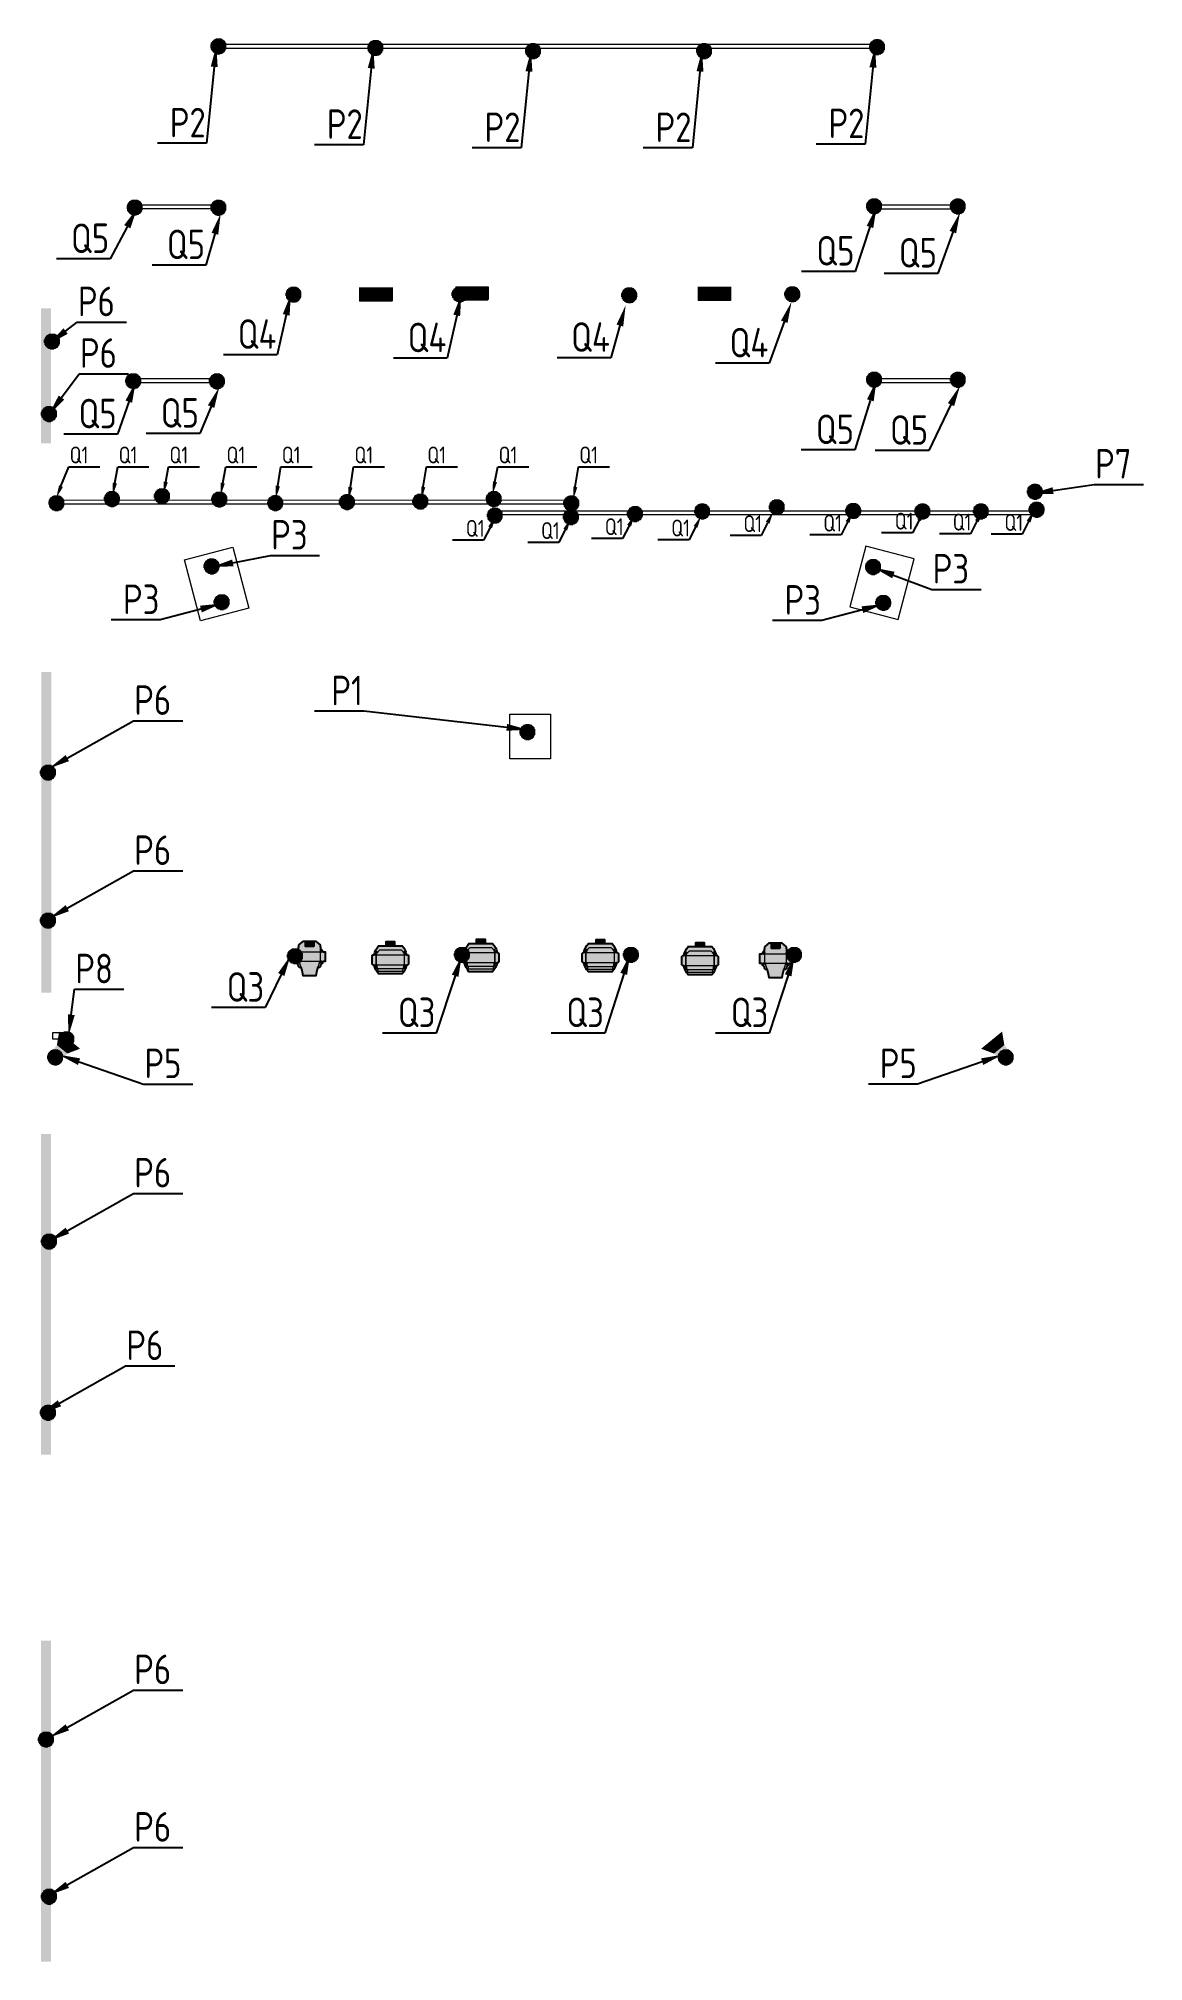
# Model space of a CAD drawing. Header units: millimetres. Extents: x -85420 to 1195317, y -69347 to 470418.
# Drawn here: x 610771 to 623853, y 447649 to 470418 of the extents above; entities that cross this region are included whole.
import ezdxf
from ezdxf import colors
from ezdxf.entities.mleader import LeaderData, LeaderLine
from ezdxf.math import Vec2, Vec3

# ---------------------------------------------------------------- set-up
doc = ezdxf.new("R2010")
doc.units = ezdxf.units.MM
doc.layers.add('A-HATCH-FACADE', color=7, linetype='Continuous')
for name, color, linetype, lineweight in [('ACME NEOZONE RING', 7, 'Continuous', 5), ('Lighting-Moving Light', 7, 'Continuous', 5), ('None', 7, 'Continuous', 5), ('Rigging-Truss-Insert Points', 7, 'Continuous', 5), ('TRUSS LIGHT', 7, 'Continuous', 5)]:
    doc.layers.add(name, color=color, linetype=linetype, lineweight=lineweight)
doc.layers.add('Lighting-Input-2D', color=1, linetype='Continuous', lineweight=25, true_color=0xff0000)
doc.styles.get("Standard").update_dxf_attribs({"font": 'GOST.TTF'})
pattern_1 = [(50.71946176, (617033.8203, -255960.4485), (-3.553126075, 2.906185126), [3.33838121, -1.251892954]), (140.71946176, (617033.8203, -255960.4485), (-2.906185126, -3.553126075), [3.33838121, -1.251892954])]
pattern_2 = [(0, (-224790.2356, -234030.453), (0, 6.985), [5.08, -1.905]), (90, (-224790.2356, -234030.453), (-6.985, 4e-16), [5.08, -1.905])]

# ---------------------------------------------------------------- blocks, each defined once
blk = doc.blocks.new('Truss Straight Prolyte H40V-200 387x387x2000_3d')
at = {"layer": 'Rigging-Truss-Insert Points'}
for p in [(0, 0), (2000, 0)]:
    blk.add_point(p, dxfattribs=at)
blk = doc.blocks.new('Truss-46')
at = {"layer": 'TRUSS LIGHT', "color": 7, "transparency": 33554687}
blk.add_blockref('Truss Straight Prolyte H40V-200 387x387x2000_3d', (0, 0), dxfattribs=at)
at = {"layer": 'TRUSS LIGHT', "color": 0, "flags": 1}
for tag in ['Position_Name', 'Location', 'Trim', 'Length', 'Total_Hung_Weight', 'Note', 'WH', 'WH-A', 'TE', 'TE-A', 'Model_Name', 'Manufacturer', 'Length', 'Width', 'Height', 'Weight_Imperial', 'Weight_Metric', 'Truss_Color', 'User_Field_1', 'User_Field_2', 'User_Field_3', 'User_Field_4', 'User_Field_5', 'User_Field_6']:
    blk.add_attdef(tag, (-11004, -194.5), '', height=0.18, dxfattribs=at)
blk = doc.blocks.new('Group-202')
at = {"layer": 'Lighting-Input-2D', "linetype": 'Continuous', "lineweight": 0, "true_color": 0x00ffff}
blk.add_hatch(color=4, dxfattribs=at).paths.add_polyline_path([(-52, -122), (48, -122), (48, -172), (-52, -172)])
at = {"layer": 'Lighting-Moving Light', "linetype": 'Continuous', "lineweight": 0, "true_color": 0x00ffff, "transparency": 33554687}
h = blk.add_hatch(color=4, dxfattribs=at)
edge = h.paths.add_edge_path()
edge.add_line((127, -139), (71, -186))
edge.add_line((71, -186), (-71, -186))
edge.add_line((-71, -186), (-127, -139))
edge.add_line((-127, -139), (-127, -119))
edge.add_line((-127, -119), (-130, -116))
edge.add_line((-130, -116), (-130, -100))
edge.add_arc((-125, -90), 11.3, 231.4619, 243.69, ccw=False)
edge.add_arc((-52, -11), 119, 216.854, 227.8944, ccw=False)
edge.add_arc((-40, 0), 135, 204.9608, 217.5053, ccw=False)
edge.add_line((-162, -57), (-185, -57))
edge.add_line((-185, -57), (-185, 57))
edge.add_line((-185, 57), (-162, 57))
edge.add_arc((-40, 0), 135, 132.7569, 154.9971, ccw=False)
edge.add_arc((-129, 96), 4.36, 103.059, 133.878, ccw=False)
edge.add_line((-130, 100), (-130, 116))
edge.add_line((-130, 116), (-118, 127))
edge.add_arc((0, 1670), 1548, 265.6232, 266.354)
edge.add_line((-98, 125), (-87, 164))
edge.add_line((-87, 164), (-87, 164))
edge.add_line((-87, 164), (-75, 225))
edge.add_arc((-74, 225), 0.993, 89.652, 168.5638, ccw=False)
edge.add_line((-74, 226), (74, 226))
edge.add_arc((74, 225), 0.993, 11.4362, 90.348, ccw=False)
edge.add_line((75, 225), (87, 164))
edge.add_line((87, 164), (87, 164))
edge.add_line((87, 164), (98, 125))
edge.add_arc((0, 1670), 1548, 273.646, 274.3768)
edge.add_line((118, 127), (130, 116))
edge.add_line((130, 116), (130, 100))
edge.add_arc((129, 96), 4.36, 46.122, 76.941, ccw=False)
edge.add_arc((40, 0), 135, 25.0029, 47.2431, ccw=False)
edge.add_line((162, 57), (185, 57))
edge.add_line((185, 57), (185, -57))
edge.add_line((185, -57), (162, -57))
edge.add_arc((40, 0), 135, 322.4947, 335.0392, ccw=False)
edge.add_arc((52, -11), 119, 312.1056, 323.146, ccw=False)
edge.add_arc((125, -90), 11.3, 296.31, 308.5381, ccw=False)
edge.add_line((130, -100), (130, -116))
edge.add_line((130, -116), (127, -119))
edge.add_line((127, -119), (127, -139))
edge = h.paths.add_edge_path()
edge.add_line((130, 71), (130, 57))
edge.add_line((130, 57), (142, 57))
edge.add_arc((60, 0), 100, 34.7913, 44.4762)
edge.add_arc((129, 68), 3.3, 40.9213, 76.795)
edge = h.paths.add_edge_path()
edge.add_arc((-60, 0), 100, 135.5238, 145.2087)
edge.add_line((-142, 57), (-130, 57))
edge.add_line((-130, 57), (-130, 71))
edge.add_arc((-129, 68), 3.3, 103.205, 139.0787)
edge = h.paths.add_edge_path()
edge.add_line((-130, -71), (-130, -57))
edge.add_line((-130, -57), (-142, -57))
edge.add_arc((-60, 0), 100, 214.728, 224.4692)
edge.add_arc((-128, -67), 4.96, 223.9551, 248.3394)
edge = h.paths.add_edge_path()
edge.add_arc((60, 0), 100, 315.5308, 325.272)
edge.add_line((142, -57), (130, -57))
edge.add_line((130, -57), (130, -71))
edge.add_arc((128, -67), 4.96, 291.6606, 316.0449)
blk.add_hatch(color=4, dxfattribs=at).paths.add_polyline_path([(-185, 57), (185, 57), (185, -57), (-185, -57)])
h = blk.add_hatch(color=4, dxfattribs=at)
edge = h.paths.add_edge_path()
edge.add_line((0, -186), (-71, -186))
edge.add_line((-71, -186), (-127, -139))
edge.add_line((-127, -139), (-127, 45))
edge.add_line((-127, 45), (-121, 51))
edge.add_line((-121, 51), (-87, 164))
edge.add_line((-87, 164), (-87, 164))
edge.add_line((-87, 164), (-75, 225))
edge.add_arc((-74, 225), 0.993, 89.652, 168.5638, ccw=False)
edge.add_line((-74, 226), (74, 226))
edge.add_arc((74, 225), 0.993, 11.4362, 90.348, ccw=False)
edge.add_line((75, 225), (87, 164))
edge.add_line((87, 164), (87, 164))
edge.add_line((87, 164), (121, 51))
edge.add_line((121, 51), (127, 45))
edge.add_line((127, 45), (127, -139))
edge.add_line((127, -139), (71, -186))
edge.add_line((71, -186), (0, -186))
at = {"layer": 'Lighting-Input-2D', "flags": 128}
blk.add_lwpolyline([(-52, -122), (48, -122), (48, -172), (-52, -172)], close=True, dxfattribs=at)
at = {"layer": 'Lighting-Moving Light', "color": 7, "linetype": 'Continuous', "lineweight": 25, "transparency": 33554687, "flags": 128}
for points in [[(127, -139), (71, -186), (-71, -186), (-127, -139), (-127, -119), (-130, -116), (-130, -100, -0.053406), (-132, -99, -0.04821), (-147, -82, -0.05479), (-162, -57), (-185, -57), (-185, 57), (-162, 57, -0.097347), (-132, 99, -0.13529), (-130, 100), (-130, 116), (-118, 127, 0.003189), (-98, 125), (-87, 164), (-87, 164), (-75, 225, -0.358602), (-74, 226), (74, 226, -0.358602), (75, 225), (87, 164), (87, 164), (98, 125, 0.003189), (118, 127), (130, 116), (130, 100, -0.13529), (132, 99, -0.097347), (162, 57), (185, 57), (185, -57), (162, -57, -0.05479), (147, -82, -0.04821), (132, -99, -0.053406), (130, -100), (130, -116), (127, -119)], [(-131, 70, 0.042284), (-142, 57), (-130, 57), (-130, 71, 0.15782), (-131, 70)], [(130, 71), (130, 57), (142, 57, 0.042284), (131, 70, 0.15782), (130, 71)], [(-130, -71), (-130, -57), (-142, -57, 0.04253), (-131, -70, 0.1068), (-130, -71)], [(131, -70, 0.04253), (142, -57), (130, -57), (130, -71, 0.1068), (131, -70)]]:
    blk.add_lwpolyline(points, format="xyb", close=True, dxfattribs=at)
at = {"layer": 'Lighting-Moving Light', "color": 7, "linetype": 'Continuous', "lineweight": 18, "transparency": 33554687, "flags": 128}
blk.add_lwpolyline([(-185, 57), (185, 57), (185, -57), (-185, -57)], close=True, dxfattribs=at)
blk.add_lwpolyline([(0, -186), (-71, -186), (-127, -139), (-127, 45), (-121, 51), (-87, 164), (-87, 164), (-75, 225, -0.358602), (-74, 226), (74, 226, -0.358602), (75, 225), (87, 164), (87, 164), (121, 51), (127, 45), (127, -139), (71, -186)], format="xyb", close=True, dxfattribs=at)
at = {"layer": 'None', "color": 0, "flags": 1}
for tag in ['3D_Symbol_Name', 'Model_Name', 'Inst_Type', 'FixtureID', 'GDTF_Fixture_Name', 'GDTF_Fixture_Mode', 'Power_Connector', 'Wattage', 'Lamp', 'Frame_Size_Imp', 'Frame_Size_Metric', 'Weight', 'Device_Type', 'Beam_Angle', 'Field_Angle', 'Beam_Angle_2', 'Field_Angle_2', 'Candlepower', 'Num_Channels', 'Remarks', 'Drawn_By']:
    blk.add_attdef(tag, (-185, -186), '', height=0.18, dxfattribs=at)
blk = doc.blocks.new('NNA_TransformGroup (2D)-81')
at = {"layer": 'None', "color": 7, "transparency": 33554687}
blk.add_blockref('Group-202', (0, 0), dxfattribs=at)
blk = doc.blocks.new('Lighting Device (2D)-81')
at = {"layer": 'None', "color": 7, "transparency": 33554687}
blk.add_blockref('NNA_TransformGroup (2D)-81', (0, 0), dxfattribs=at)
at = {"layer": 'None', "color": 0, "flags": 1}
for tag in ['3D_Symbol_Name', 'Model_Name', 'Inst_Type', 'FixtureID', 'GDTF_Fixture_Name', 'GDTF_Fixture_Mode', 'Power_Connector', 'Wattage', 'Lamp', 'Frame_Size_Imp', 'Frame_Size_Metric', 'Weight', 'Device_Type', 'Beam_Angle', 'Field_Angle', 'Beam_Angle_2', 'Field_Angle_2', 'Candlepower', 'Num_Channels', 'Remarks', 'Drawn_By']:
    blk.add_attdef(tag, (8075, -9011), '', height=0.18, dxfattribs=at)
blk = doc.blocks.new('Group-231')
at = {"layer": 'Lighting-Input-2D', "linetype": 'Continuous', "lineweight": 0, "true_color": 0xff0000}
blk.add_hatch(color=1, dxfattribs=at).paths.add_polyline_path([(-50, -168), (50, -168), (50, -217), (-50, -217)])
at = {"layer": 'Lighting-Moving Light', "linetype": 'Continuous', "lineweight": 0, "true_color": 0xff0000, "transparency": 33554687}
h = blk.add_hatch(color=1, dxfattribs=at)
edge = h.paths.add_edge_path()
edge.add_line((-204, -61), (-215, -50))
edge.add_line((-215, -50), (-215, 50))
edge.add_line((-215, 50), (-204, 61))
edge.add_line((-204, 61), (-193, 61))
edge.add_arc((65, 0), 265, 140.6849, 166.5703, ccw=False)
edge.add_line((-140, 167), (140, 167))
edge.add_arc((-64, 0), 265, 13.3836, 39.3151, ccw=False)
edge.add_line((193, 61), (204, 61))
edge.add_line((204, 61), (215, 50))
edge.add_line((215, 50), (215, -50))
edge.add_line((215, -50), (204, -61))
edge.add_line((204, -61), (193, -61))
edge.add_arc((-64, 0), 265, 320.7422, 346.7177, ccw=False)
edge.add_line((140, -168), (-140, -168))
edge.add_arc((65, 0), 265, 193.2823, 219.2578, ccw=False)
edge.add_line((-193, -61), (-204, -61))
edge = h.paths.add_edge_path()
edge.add_line((160, 97), (160, 69))
edge.add_line((160, 69), (161, 61))
edge.add_line((161, 61), (172, 61))
edge.add_arc((-60, 0), 240, 14.7571, 23.7348)
edge = h.paths.add_edge_path()
edge.add_line((165, -61), (165, -76))
edge.add_line((165, -76), (160, -82))
edge.add_line((160, -82), (160, -97))
edge.add_arc((-60, 0), 240, 336.2652, 345.3578)
edge.add_line((173, -61), (165, -61))
edge = h.paths.add_edge_path()
edge.add_line((-160, -82), (-164, -78))
edge.add_line((-164, -78), (-164, -61))
edge.add_line((-164, -61), (-173, -61))
edge.add_arc((60, 0), 240, 194.6422, 203.7348)
edge.add_line((-160, -97), (-160, -82))
edge = h.paths.add_edge_path()
edge.add_line((-172, 61), (-161, 61))
edge.add_line((-161, 61), (-160, 69))
edge.add_line((-160, 69), (-160, 97))
edge.add_arc((60, 0), 240, 156.2652, 165.1973)
for points in [[(-215, 50), (-204, 61), (204, 61), (215, 50), (215, -50), (204, -61), (-204, -61), (-215, -50)], [(-144, 139), (145, 139), (145, 132), (146, 107), (157, 107), (161, 52), (165, 52), (165, -76), (126, -119), (-126, -119), (-164, -78), (-164, 52), (-161, 52), (-157, 107), (-146, 107), (-145, 132), (-145, 139)]]:
    blk.add_hatch(color=1, dxfattribs=at).paths.add_polyline_path(points)
at = {"layer": 'Lighting-Input-2D', "flags": 128}
blk.add_lwpolyline([(-50, -168), (50, -168), (50, -217), (-50, -217)], close=True, dxfattribs=at)
at = {"layer": 'Lighting-Moving Light', "color": 7, "linetype": 'Continuous', "lineweight": 13, "transparency": 33554687}
for p, q in [((-169, 61), (-169, -61)), ((169, 61), (169, -61))]:
    blk.add_line(p, q, dxfattribs=at)
at = {"layer": 'Lighting-Moving Light', "color": 7, "linetype": 'Continuous', "lineweight": 5, "transparency": 33554687}
blk.add_line((-146, 107), (146, 107), dxfattribs=at)
at = {"layer": 'Lighting-Moving Light', "color": 7, "linetype": 'Continuous', "lineweight": 25, "transparency": 33554687, "flags": 128}
for points in [[(-204, -61), (-215, -50), (-215, 50), (-204, 61), (-193, 61, -0.113429), (-140, 167), (140, 167, -0.113633), (193, 61), (204, 61), (215, 50), (215, -50), (204, -61), (193, -61, -0.113827), (140, -168), (-140, -168, -0.113827), (-193, -61)], [(-172, 61), (-161, 61), (-160, 69), (-160, 97, 0.038993), (-172, 61)], [(160, 97), (160, 69), (161, 61), (172, 61, 0.039193), (160, 97)], [(-160, -82), (-164, -78), (-164, -61), (-173, -61, 0.039695), (-160, -97)], [(165, -61), (165, -76), (160, -82), (160, -97, 0.039695), (173, -61)]]:
    blk.add_lwpolyline(points, format="xyb", close=True, dxfattribs=at)
at = {"layer": 'Lighting-Moving Light', "color": 7, "linetype": 'Continuous', "lineweight": 18, "transparency": 33554687, "flags": 128}
for points in [[(-215, 50), (-204, 61), (204, 61), (215, 50), (215, -50), (204, -61), (-204, -61), (-215, -50)], [(-144, 139), (145, 139), (145, 132), (146, 107), (157, 107), (161, 52), (165, 52), (165, -76), (126, -119), (-126, -119), (-164, -78), (-164, 52), (-161, 52), (-157, 107), (-146, 107), (-145, 132), (-145, 139)]]:
    blk.add_lwpolyline(points, close=True, dxfattribs=at)
at = {"layer": 'ACME NEOZONE RING', "color": 0, "flags": 1}
for tag in ['3D_Symbol_Name', 'Model_Name', 'Inst_Type', 'FixtureID', 'GDTF_Fixture_Name', 'GDTF_Fixture_Mode', 'Power_Connector', 'Wattage', 'Lamp', 'Frame_Size_Imp', 'Frame_Size_Metric', 'Weight', 'Device_Type', 'Beam_Angle', 'Field_Angle', 'Beam_Angle_2', 'Field_Angle_2', 'Candlepower', 'Num_Channels', 'Remarks', 'Drawn_By']:
    blk.add_attdef(tag, (-215, -217), '', height=0.18, dxfattribs=at)
blk = doc.blocks.new('NNA_TransformGroup (2D)-110')
at = {"layer": 'ACME NEOZONE RING', "color": 7, "transparency": 33554687}
blk.add_blockref('Group-231', (0, 0), dxfattribs=at)
blk = doc.blocks.new('Lighting Device (2D)-110')
at = {"layer": 'ACME NEOZONE RING', "color": 7, "transparency": 33554687}
blk.add_blockref('NNA_TransformGroup (2D)-110', (0, 0), dxfattribs=at)
at = {"layer": 'ACME NEOZONE RING', "color": 0, "flags": 1}
for tag in ['3D_Symbol_Name', 'Model_Name', 'Inst_Type', 'FixtureID', 'GDTF_Fixture_Name', 'GDTF_Fixture_Mode', 'Power_Connector', 'Wattage', 'Lamp', 'Frame_Size_Imp', 'Frame_Size_Metric', 'Weight', 'Device_Type', 'Beam_Angle', 'Field_Angle', 'Beam_Angle_2', 'Field_Angle_2', 'Candlepower', 'Num_Channels', 'Remarks', 'Drawn_By']:
    blk.add_attdef(tag, (7803, -9404), '', height=0.18, dxfattribs=at)

msp = doc.modelspace()

# ---------------------------------------------------------------- hatches: boundary and pattern name
at = {"lineweight": 9}
h = msp.add_hatch(dxfattribs=at)
h.set_pattern_fill('ANGLE', color=1)
h.set_pattern_definition([(0, (-222857.8365, -222060.155), (0, 6.985), [5.08, -1.905]), (90, (-222857.8365, -222060.155), (-6.985, 4e-16), [5.08, -1.905])])
edge = h.paths.add_edge_path()
edge.add_arc((612903.3, 470326.5), 91.6, 0, 360)
h = msp.add_hatch(dxfattribs=at)
h.set_pattern_fill('ANGLE', color=1)
h.set_pattern_definition([(0, (-220999.1304, -222078.217), (0, 6.985), [5.08, -1.905]), (90, (-220999.1304, -222078.217), (-6.985, 4e-16), [5.08, -1.905])])
edge = h.paths.add_edge_path()
edge.add_arc((614762, 470308.5), 91.6, 0, 360)
h = msp.add_hatch(dxfattribs=at)
h.set_pattern_fill('ANGLE', color=1)
h.set_pattern_definition([(0, (-219132.495, -222115.487), (0, 6.985), [5.08, -1.905]), (90, (-219132.495, -222115.487), (-6.985, 4e-16), [5.08, -1.905])])
edge = h.paths.add_edge_path()
edge.add_arc((616628.6, 470271.2), 91.6, 0, 360)
h = msp.add_hatch(dxfattribs=at)
h.set_pattern_fill('ANGLE', color=1)
h.set_pattern_definition([(0, (-217107.5225, -222115.487), (0, 6.985), [5.08, -1.905]), (90, (-217107.5225, -222115.487), (-6.985, 4e-16), [5.08, -1.905])])
edge = h.paths.add_edge_path()
edge.add_arc((618653.6, 470271.2), 91.6, 0, 360)
h = msp.add_hatch(dxfattribs=at)
h.set_pattern_fill('ANGLE', color=1)
h.set_pattern_definition([(0, (-215060.438, -222068.809), (0, 6.985), [5.08, -1.905]), (90, (-215060.438, -222068.809), (-6.985, 4e-16), [5.08, -1.905])])
edge = h.paths.add_edge_path()
edge.add_arc((620700.7, 470317.9), 91.6, 0, 360)
h = msp.add_hatch(dxfattribs=at)
h.set_pattern_fill('ANGLE', color=1)
h.set_pattern_definition([(0, (-223848.566, -223968.394), (0, 6.985), [5.08, -1.905]), (90, (-223848.566, -223968.394), (-6.985, 4e-16), [5.08, -1.905])])
edge = h.paths.add_edge_path()
edge.add_arc((611912.5, 468418.3), 91.6, 0, 360)
h = msp.add_hatch(dxfattribs=at)
h.set_pattern_fill('ANGLE', color=1)
h.set_pattern_definition([(0, (-222857.6226, -223970.3974), (0, 6.985), [5.08, -1.905]), (90, (-222857.6226, -223970.3974), (-6.985, 4e-16), [5.08, -1.905])])
edge = h.paths.add_edge_path()
edge.add_arc((612903.5, 468416.3), 91.6, 0, 360)
h = msp.add_hatch(dxfattribs=at)
h.set_pattern_fill('ANGLE', color=1)
h.set_pattern_definition([(0, (-215096.051, -223953.666), (0, 6.985), [5.08, -1.905]), (90, (-215096.051, -223953.666), (-6.985, 4e-16), [5.08, -1.905])])
edge = h.paths.add_edge_path()
edge.add_arc((620665, 468433), 91.6, 0, 360)
h = msp.add_hatch(dxfattribs=at)
h.set_pattern_fill('ANGLE', color=1)
h.set_pattern_definition([(0, (-214105.107, -223955.669), (0, 6.985), [5.08, -1.905]), (90, (-214105.107, -223955.669), (-6.985, 4e-16), [5.08, -1.905])])
edge = h.paths.add_edge_path()
edge.add_arc((621656, 468431), 91.6, 0, 360)
h = msp.add_hatch(dxfattribs=at)
h.set_pattern_fill('ANGLE', color=1)
h.set_pattern_definition([(0, (-221969.033, -224998.744), (0, 6.985), [5.08, -1.905]), (90, (-221969.033, -224998.744), (-6.985, 4e-16), [5.08, -1.905])])
edge = h.paths.add_edge_path()
edge.add_arc((613792.1, 467387.9), 91.6, 0, 360)
h = msp.add_hatch(dxfattribs=at)
h.set_pattern_fill('ANGLE', color=3, angle=-90)
h.set_pattern_definition([(270, (-76230.724, 1305420.039), (6.985, -1e-15), [5.08, -1.905]), (360, (-76230.724, 1305420.039), (2e-15, 6.985), [5.08, -1.905])])
h.paths.add_polyline_path([(614956.6, 467468.8), (614956.6, 467308.8), (614571.2, 467308.8), (614571.2, 467468.8)])
h = msp.add_hatch(dxfattribs=at)
h.set_pattern_fill('ANGLE', color=1)
h.set_pattern_definition([(0, (-220001.93, -224996.838), (0, 6.985), [5.08, -1.905]), (90, (-220001.93, -224996.838), (-6.985, 4e-16), [5.08, -1.905])])
edge = h.paths.add_edge_path()
edge.add_arc((615759.2, 467389.8), 91.6, 0, 360)
h = msp.add_hatch(dxfattribs=at)
h.set_pattern_fill('ANGLE', color=3, angle=-90)
h.set_pattern_definition([(270, (-75092.467, 1305434.23), (6.985, -1e-15), [5.08, -1.905]), (360, (-75092.467, 1305434.23), (2e-15, 6.985), [5.08, -1.905])])
h.paths.add_polyline_path([(616094.8, 467483), (616094.8, 467323), (615709.4, 467323), (615709.4, 467483)])
h = msp.add_hatch(dxfattribs=at)
h.set_pattern_fill('ANGLE', color=1)
h.set_pattern_definition([(0, (-217994.7596, -225007.137), (0, 6.985), [5.08, -1.905]), (90, (-217994.7596, -225007.137), (-6.985, 4e-16), [5.08, -1.905])])
edge = h.paths.add_edge_path()
edge.add_arc((617766.3, 467379.5), 91.6, 0, 360)
h = msp.add_hatch(dxfattribs=at)
h.set_pattern_fill('ANGLE', color=3, angle=-90)
h.set_pattern_definition([(270, (-72223.429, 1305427.126), (6.985, -1e-15), [5.08, -1.905]), (360, (-72223.429, 1305427.126), (2e-15, 6.985), [5.08, -1.905])])
h.paths.add_polyline_path([(618963.8, 467475.9), (618963.8, 467315.9), (618578.5, 467315.9), (618578.5, 467475.9)])
h = msp.add_hatch(dxfattribs=at)
h.set_pattern_fill('ANGLE', color=1)
h.set_pattern_definition([(0, (-216064.4064, -224994.892), (0, 6.985), [5.08, -1.905]), (90, (-216064.4064, -224994.892), (-6.985, 4e-16), [5.08, -1.905])])
edge = h.paths.add_edge_path()
edge.add_arc((619696.7, 467391.8), 91.6, 0, 360)
h = msp.add_hatch(dxfattribs=at)
h.set_pattern_fill('ANGLE', color=1)
h.set_pattern_definition([(0, (-224827.331, -225554.849), (0, 6.985), [5.08, -1.905]), (90, (-224827.331, -225554.849), (-6.985, 4e-16), [5.08, -1.905])])
edge = h.paths.add_edge_path()
edge.add_arc((610933.8, 466831.8), 91.6, 0, 360)
h = msp.add_hatch(dxfattribs=at)
h.set_pattern_fill('ANGLE', color=1)
h.set_pattern_definition([(0, (-223866.3696, -226024.1876), (0, 6.985), [5.08, -1.905]), (90, (-223866.3696, -226024.1876), (-6.985, 4e-16), [5.08, -1.905])])
edge = h.paths.add_edge_path()
edge.add_arc((611894.7, 466362.5), 91.6, 0, 360)
h = msp.add_hatch(dxfattribs=at)
h.set_pattern_fill('ANGLE', color=1)
h.set_pattern_definition([(0, (-222875.426, -226026.191), (0, 6.985), [5.08, -1.905]), (90, (-222875.426, -226026.191), (-6.985, 4e-16), [5.08, -1.905])])
edge = h.paths.add_edge_path()
edge.add_arc((612885.7, 466360.5), 91.6, 0, 360)
h = msp.add_hatch(dxfattribs=at)
h.set_pattern_fill('ANGLE', color=1)
h.set_pattern_definition([(0, (-215095.998, -226005.905), (0, 6.985), [5.08, -1.905]), (90, (-215095.998, -226005.905), (-6.985, 4e-16), [5.08, -1.905])])
edge = h.paths.add_edge_path()
edge.add_arc((620665.1, 466380.8), 91.6, 0, 360)
h = msp.add_hatch(dxfattribs=at)
h.set_pattern_fill('ANGLE', color=1)
h.set_pattern_definition([(0, (-214105.0545, -226007.908), (0, 6.985), [5.08, -1.905]), (90, (-214105.0545, -226007.908), (-6.985, 4e-16), [5.08, -1.905])])
edge = h.paths.add_edge_path()
edge.add_arc((621656, 466378.8), 91.6, 0, 360)
h = msp.add_hatch(dxfattribs=at)
h.set_pattern_fill('ANGLE', color=1)
h.set_pattern_definition([(0, (-224863.115, -226413.397), (0, 6.985), [5.08, -1.905]), (90, (-224863.115, -226413.397), (-6.985, 4e-16), [5.08, -1.905])])
edge = h.paths.add_edge_path()
edge.add_arc((610898, 465973.3), 91.6, 0, 360)
h = msp.add_hatch(dxfattribs=at)
h.set_pattern_fill('ANGLE', color=1)
h.set_pattern_definition([(0, (-224774.925, -227468.625), (0, 6.985), [5.08, -1.905]), (90, (-224774.925, -227468.625), (-6.985, 4e-16), [5.08, -1.905])])
edge = h.paths.add_edge_path()
edge.add_arc((610986.2, 464918), 91.6, 0, 360)
h = msp.add_hatch(dxfattribs=at)
h.set_pattern_fill('ANGLE', color=1)
h.set_pattern_definition([(0, (-224118.948, -227419.289), (0, 6.985), [5.08, -1.905]), (90, (-224118.948, -227419.289), (-6.985, 4e-16), [5.08, -1.905])])
edge = h.paths.add_edge_path()
edge.add_arc((611642.1, 464967.4), 91.6, 0, 360)
h = msp.add_hatch(dxfattribs=at)
h.set_pattern_fill('ANGLE', color=1)
h.set_pattern_definition([(0, (-223525.808, -227386.5084), (0, 6.985), [5.08, -1.905]), (90, (-223525.808, -227386.5084), (-6.985, 4e-16), [5.08, -1.905])])
edge = h.paths.add_edge_path()
edge.add_arc((612235.3, 465000.2), 91.6, 0, 360)
h = msp.add_hatch(dxfattribs=at)
h.set_pattern_fill('ANGLE', color=1)
h.set_pattern_definition([(0, (-222846.752, -227425.4036), (0, 6.985), [5.08, -1.905]), (90, (-222846.752, -227425.4036), (-6.985, 4e-16), [5.08, -1.905])])
edge = h.paths.add_edge_path()
edge.add_arc((612914.3, 464961.3), 91.6, 0, 360)
h = msp.add_hatch(dxfattribs=at)
h.set_pattern_fill('ANGLE', color=1)
h.set_pattern_definition([(0, (-222185.543, -227467.886), (0, 6.985), [5.08, -1.905]), (90, (-222185.543, -227467.886), (-6.985, 4e-16), [5.08, -1.905])])
edge = h.paths.add_edge_path()
edge.add_arc((613575.6, 464918.8), 91.6, 0, 360)
h = msp.add_hatch(dxfattribs=at)
h.set_pattern_fill('ANGLE', color=1)
h.set_pattern_definition([(0, (-221336.164, -227455.6384), (0, 6.985), [5.08, -1.905]), (90, (-221336.164, -227455.6384), (-6.985, 4e-16), [5.08, -1.905])])
edge = h.paths.add_edge_path()
edge.add_arc((614424.9, 464931), 91.6, 0, 360)
h = msp.add_hatch(dxfattribs=at)
h.set_pattern_fill('ANGLE', color=1)
h.set_pattern_definition([(0, (-220467.646, -227449.523), (0, 6.985), [5.08, -1.905]), (90, (-220467.646, -227449.523), (-6.985, 4e-16), [5.08, -1.905])])
edge = h.paths.add_edge_path()
edge.add_arc((615293.4, 464937.2), 91.6, 0, 360)
h = msp.add_hatch(dxfattribs=at)
h.set_pattern_fill('ANGLE', color=1)
h.set_pattern_definition([(0, (-219598.268, -227419.0235), (0, 6.985), [5.08, -1.905]), (90, (-219598.268, -227419.0235), (-6.985, 4e-16), [5.08, -1.905])])
edge = h.paths.add_edge_path()
edge.add_arc((616162.8, 464967.7), 91.6, 0, 360)
h = msp.add_hatch(dxfattribs=at)
h.set_pattern_fill('ANGLE', color=1)
h.set_pattern_definition([(0, (-218680.3776, -227471.7584), (0, 6.985), [5.08, -1.905]), (90, (-218680.3776, -227471.7584), (-6.985, 4e-16), [5.08, -1.905])])
edge = h.paths.add_edge_path()
edge.add_arc((617080.7, 464914.9), 91.6, 0, 360)
h = msp.add_hatch(dxfattribs=at)
h.set_pattern_fill('ANGLE', color=1)
h.set_pattern_definition([(0, (-216247.492, -227517.008), (0, 6.985), [5.08, -1.905]), (90, (-216247.492, -227517.008), (-6.985, 4e-16), [5.08, -1.905])])
edge = h.paths.add_edge_path()
edge.add_arc((619513.6, 464869.7), 91.6, 0, 360)
h = msp.add_hatch(dxfattribs=at)
h.set_pattern_fill('ANGLE', color=1)
h.set_pattern_definition([(0, (-213192.683, -227333.8116), (0, 6.985), [5.08, -1.905]), (90, (-213192.683, -227333.8116), (-6.985, 4e-16), [5.08, -1.905])])
edge = h.paths.add_edge_path()
edge.add_arc((622568.4, 465052.9), 91.6, 0, 360)
h = msp.add_hatch(dxfattribs=at)
h.set_pattern_fill('ANGLE', color=1)
h.set_pattern_definition([(0, (-219585.594, -227615.442), (0, 6.985), [5.08, -1.905]), (90, (-219585.594, -227615.442), (-6.985, 4e-16), [5.08, -1.905])])
edge = h.paths.add_edge_path()
edge.add_arc((616175.5, 464771.2), 91.6, 0, 360)
h = msp.add_hatch(dxfattribs=at)
h.set_pattern_fill('ANGLE', color=1)
h.set_pattern_definition([(0, (-218684.6834, -227633.734), (0, 6.985), [5.08, -1.905]), (90, (-218684.6834, -227633.734), (-6.985, 4e-16), [5.08, -1.905])])
edge = h.paths.add_edge_path()
edge.add_arc((617076.4, 464752.9), 91.6, 0, 360)
h = msp.add_hatch(dxfattribs=at)
h.set_pattern_fill('ANGLE', color=1)
h.set_pattern_definition([(0, (-217926.259, -227597.045), (0, 6.985), [5.08, -1.905]), (90, (-217926.259, -227597.045), (-6.985, 4e-16), [5.08, -1.905])])
edge = h.paths.add_edge_path()
edge.add_arc((617834.8, 464789.6), 91.6, 0, 360)
h = msp.add_hatch(dxfattribs=at)
h.set_pattern_fill('ANGLE', color=1)
h.set_pattern_definition([(0, (-217131.1365, -227566.471), (0, 6.985), [5.08, -1.905]), (90, (-217131.1365, -227566.471), (-6.985, 4e-16), [5.08, -1.905])])
edge = h.paths.add_edge_path()
edge.add_arc((618630, 464820.2), 91.6, 0, 360)
h = msp.add_hatch(dxfattribs=at)
h.set_pattern_fill('ANGLE', color=1)
h.set_pattern_definition([(0, (-215343.052, -227560.344), (0, 6.985), [5.08, -1.905]), (90, (-215343.052, -227560.344), (-6.985, 4e-16), [5.08, -1.905])])
edge = h.paths.add_edge_path()
edge.add_arc((620418, 464826.3), 91.6, 0, 360)
h = msp.add_hatch(dxfattribs=at)
h.set_pattern_fill('ANGLE', color=1)
h.set_pattern_definition([(0, (-214523.465, -227566.459), (0, 6.985), [5.08, -1.905]), (90, (-214523.465, -227566.459), (-6.985, 4e-16), [5.08, -1.905])])
edge = h.paths.add_edge_path()
edge.add_arc((621237.6, 464820.2), 91.6, 0, 360)
h = msp.add_hatch(dxfattribs=at)
h.set_pattern_fill('ANGLE', color=1)
h.set_pattern_definition([(0, (-213832.3206, -227566.459), (0, 6.985), [5.08, -1.905]), (90, (-213832.3206, -227566.459), (-6.985, 4e-16), [5.08, -1.905])])
edge = h.paths.add_edge_path()
edge.add_arc((621928.8, 464820.2), 91.6, 0, 360)
h = msp.add_hatch(dxfattribs=at)
h.set_pattern_fill('ANGLE', color=1)
h.set_pattern_definition([(0, (-213172.775, -227546.315), (0, 6.985), [5.08, -1.905]), (90, (-213172.775, -227546.315), (-6.985, 4e-16), [5.08, -1.905])])
edge = h.paths.add_edge_path()
edge.add_arc((622588.3, 464840.4), 91.6, 0, 360)
h = msp.add_hatch(dxfattribs=at)
h.set_pattern_fill('ANGLE', color=1)
h.set_pattern_definition([(0, (-222938.789, -228217.1094), (0, 6.985), [5.08, -1.905]), (90, (-222938.789, -228217.1094), (-6.985, 4e-16), [5.08, -1.905])])
edge = h.paths.add_edge_path()
edge.add_arc((612822.3, 464169.6), 91.6, 0, 360)
h = msp.add_hatch(dxfattribs=at)
h.set_pattern_fill('ANGLE', color=1)
h.set_pattern_definition([(0, (-215107.998, -228224.6786), (0, 6.985), [5.08, -1.905]), (90, (-215107.998, -228224.6786), (-6.985, 4e-16), [5.08, -1.905])])
edge = h.paths.add_edge_path()
edge.add_arc((620653.1, 464162), 91.6, 0, 360)
h = msp.add_hatch(dxfattribs=at)
h.set_pattern_fill('ANGLE', color=1)
h.set_pattern_definition([(0, (-222818.804, -228640.953), (0, 6.985), [5.08, -1.905]), (90, (-222818.804, -228640.953), (-6.985, 4e-16), [5.08, -1.905])])
edge = h.paths.add_edge_path()
edge.add_arc((612942.3, 463745.7), 91.6, 0, 360)
h = msp.add_hatch(dxfattribs=at)
h.set_pattern_fill('ANGLE', color=1)
h.set_pattern_definition([(0, (-214988.0125, -228648.5224), (0, 6.985), [5.08, -1.905]), (90, (-214988.0125, -228648.5224), (-6.985, 4e-16), [5.08, -1.905])])
edge = h.paths.add_edge_path()
edge.add_arc((620773.1, 463738.2), 91.6, 0, 360)
h = msp.add_hatch(dxfattribs=at)
h.set_pattern_fill('ANGLE', color=1)
h.set_pattern_definition([(0, (-219199.3896, -230178.97), (0, 6.985), [5.08, -1.905]), (90, (-219199.3896, -230178.97), (-6.985, 4e-16), [5.08, -1.905])])
edge = h.paths.add_edge_path()
edge.add_arc((616561.7, 462207.7), 91.6, 0, 360)
h = msp.add_hatch(dxfattribs=at)
h.set_pattern_fill('ANGLE', color=1)
h.set_pattern_definition([(0, (-224875.044, -230658.439), (0, 6.985), [5.08, -1.905]), (90, (-224875.044, -230658.439), (-6.985, 4e-16), [5.08, -1.905])])
edge = h.paths.add_edge_path()
edge.add_arc((610886.1, 461728.2), 91.6, 0, 360)
h = msp.add_hatch(dxfattribs=at)
h.set_pattern_fill('ANGLE', color=1)
h.set_pattern_definition([(0, (-224875.044, -232411.308), (0, 6.985), [5.08, -1.905]), (90, (-224875.044, -232411.308), (-6.985, 4e-16), [5.08, -1.905])])
edge = h.paths.add_edge_path()
edge.add_arc((610886.1, 459975.4), 91.6, 0, 360)
h = msp.add_hatch(dxfattribs=at)
h.set_pattern_fill('ANGLE', color=1)
h.set_pattern_definition([(0, (-221950.964, -232832.316), (0, 6.985), [5.08, -1.905]), (90, (-221950.964, -232832.316), (-6.985, 4e-16), [5.08, -1.905])])
edge = h.paths.add_edge_path()
edge.add_arc((613810.1, 459554.4), 91.6, 0, 360)
h = msp.add_hatch(dxfattribs=at)
h.set_pattern_fill('ANGLE', color=1)
h.set_pattern_definition([(0, (-219974.987, -232816.5005), (0, 6.985), [5.08, -1.905]), (90, (-219974.987, -232816.5005), (-6.985, 4e-16), [5.08, -1.905])])
edge = h.paths.add_edge_path()
edge.add_arc((615786.1, 459570.2), 91.6, 0, 360)
h = msp.add_hatch(dxfattribs=at)
h.set_pattern_fill('ANGLE', color=1)
h.set_pattern_definition([(0, (-217974.485, -232816.5005), (0, 6.985), [5.08, -1.905]), (90, (-217974.485, -232816.5005), (-6.985, 4e-16), [5.08, -1.905])])
edge = h.paths.add_edge_path()
edge.add_arc((617786.6, 459570.2), 91.6, 0, 360)
h = msp.add_hatch(dxfattribs=at)
h.set_pattern_fill('ANGLE', color=1)
h.set_pattern_definition([(0, (-216043.4815, -232816.5005), (0, 6.985), [5.08, -1.905]), (90, (-216043.4815, -232816.5005), (-6.985, 4e-16), [5.08, -1.905])])
edge = h.paths.add_edge_path()
edge.add_arc((619717.6, 459570.2), 91.6, 0, 360)
h = msp.add_hatch(dxfattribs=at)
h.set_pattern_fill('ANGLE', color=5, scale=0.657162, angle=50.71946)
h.set_pattern_definition(pattern_1)
h.paths.add_polyline_path([(610894.6, 458384.4), (610989.1, 458500), (611112.2, 458399.4), (611017.6, 458283.8)])
edge = h.paths.add_edge_path()
edge.add_line((610989.1, 458500), (611015.1, 458659.6))
h = msp.add_hatch(dxfattribs=at)
h.set_pattern_fill('ANGLE', color=5, scale=0.657162, angle=50.71946)
h.set_pattern_definition(pattern_1)
edge = h.paths.add_edge_path()
edge.add_line((610989.1, 458500), (611015.1, 458659.6))
edge.add_line((611015.1, 458659.6), (611263, 458456.9))
edge.add_line((611112.2, 458399.4), (611263, 458456.9))
h = msp.add_hatch(dxfattribs=at)
h.set_pattern_fill('ANGLE', color=1)
h.set_pattern_definition([(0, (-224656.465, -233815.855), (0, 6.985), [5.08, -1.905]), (90, (-224656.465, -233815.855), (-6.985, 4e-16), [5.08, -1.905])])
edge = h.paths.add_edge_path()
edge.add_arc((611104.6, 458570.8), 91.6, 0, 360)
h = msp.add_hatch(dxfattribs=at)
h.set_pattern_fill('ANGLE', color=5, scale=0.657162, angle=50.71946)
h.set_pattern_definition(pattern_1)
edge = h.paths.add_edge_path()
edge.add_line((622204.4, 458500), (622178.4, 458659.6))
edge.add_line((622178.4, 458659.6), (621930.6, 458456.9))
edge.add_line((622081.4, 458399.4), (621930.6, 458456.9))
h = msp.add_hatch(dxfattribs=at)
h.set_pattern_fill('ANGLE', color=5, scale=0.657162, angle=50.71946)
h.set_pattern_definition(pattern_1)
h.paths.add_polyline_path([(622299, 458384.4), (622204.4, 458500), (622081.4, 458399.4), (622176, 458283.8)])
edge = h.paths.add_edge_path()
edge.add_line((622204.4, 458500), (622178.4, 458659.6))
h = msp.add_hatch(dxfattribs=at)
h.set_pattern_fill('ANGLE', color=1)
h.set_pattern_definition(pattern_2)
edge = h.paths.add_edge_path()
edge.add_arc((610970.9, 458356.2), 91.6, 0, 360)
h = msp.add_hatch(dxfattribs=at)
h.set_pattern_fill('ANGLE', color=1)
h.set_pattern_definition(pattern_2)
edge = h.paths.add_edge_path()
edge.add_arc((622222.7, 458356.2), 91.6, 180, 540, ccw=False)
h = msp.add_hatch(dxfattribs=at)
h.set_pattern_fill('ANGLE', color=1)
h.set_pattern_definition([(0, (-224863.125, -236211.1764), (0, 6.985), [5.08, -1.905]), (90, (-224863.125, -236211.1764), (-6.985, 4e-16), [5.08, -1.905])])
edge = h.paths.add_edge_path()
edge.add_arc((610898, 456175.5), 91.6, 0, 360)
h = msp.add_hatch(dxfattribs=at)
h.set_pattern_fill('ANGLE', color=1)
h.set_pattern_definition([(0, (-224875.053, -238238.303), (0, 6.985), [5.08, -1.905]), (90, (-224875.053, -238238.303), (-6.985, 4e-16), [5.08, -1.905])])
edge = h.paths.add_edge_path()
edge.add_arc((610886, 454148.4), 91.6, 0, 360)
h = msp.add_hatch(dxfattribs=at)
h.set_pattern_fill('ANGLE', color=1)
h.set_pattern_definition([(0, (-224898.7114, -242107.1336), (0, 6.985), [5.08, -1.905]), (90, (-224898.7114, -242107.1336), (-6.985, 4e-16), [5.08, -1.905])])
edge = h.paths.add_edge_path()
edge.add_arc((610862.4, 450279.5), 91.6, 0, 360)
h = msp.add_hatch(dxfattribs=at)
h.set_pattern_fill('ANGLE', color=1)
h.set_pattern_definition([(0, (-224862.927, -243967.3206), (0, 6.985), [5.08, -1.905]), (90, (-224862.927, -243967.3206), (-6.985, 4e-16), [5.08, -1.905])])
edge = h.paths.add_edge_path()
edge.add_arc((610898.2, 448419.4), 91.6, 0, 360)
at = {"layer": 'A-HATCH-FACADE', "lineweight": 9}
h = msp.add_hatch(dxfattribs=at)
h.set_pattern_fill('ANGLE', color=30, angle=-90)
h.set_pattern_definition([(270, (-116536.114, 1300989.248), (6.985, -1e-15), [5.08, -1.905]), (360, (-116536.114, 1300989.248), (2e-15, 6.985), [5.08, -1.905])])
h.paths.add_polyline_path([(610920.1, 467223.5), (610920.1, 465623.5), (610801.4, 465623.5), (610801.4, 467223.5)])
h = msp.add_hatch(dxfattribs=at)
h.set_pattern_fill('ANGLE', color=30, angle=-90)
h.set_pattern_definition([(270, (-116532.8976, 1294484.538), (6.985, -1e-15), [5.08, -1.905]), (360, (-116532.8976, 1294484.538), (2e-15, 6.985), [5.08, -1.905])])
h.paths.add_polyline_path([(610923.3, 462918.8), (610923.3, 459118.8), (610804.6, 459118.8), (610804.6, 462918.8)])
h = msp.add_hatch(dxfattribs=at)
h.set_pattern_fill('ANGLE', color=30, angle=-90)
h.set_pattern_definition([(270, (-116536.114, 1289014.538), (6.985, -1e-15), [5.08, -1.905]), (360, (-116536.114, 1289014.538), (2e-15, 6.985), [5.08, -1.905])])
h.paths.add_polyline_path([(610920.1, 457448.8), (610920.1, 453648.8), (610801.4, 453648.8), (610801.4, 457448.8)])
h = msp.add_hatch(dxfattribs=at)
h.set_pattern_fill('ANGLE', color=30, angle=-90)
h.set_pattern_definition([(270, (-116536.114, 1283014.538), (6.985, -1e-15), [5.08, -1.905]), (360, (-116536.114, 1283014.538), (2e-15, 6.985), [5.08, -1.905])])
h.paths.add_polyline_path([(610920.1, 451448.8), (610920.1, 447648.8), (610801.4, 447648.8), (610801.4, 451448.8)])

# ---------------------------------------------------------------- linework, layer by layer
at = {"lineweight": 9, "ltscale": 100}
for p, q in [((617068.2, 464953.6), (617068.2, 464908.6)), ((616189.3, 464823.3), (617071.9, 464823.3))]:
    msp.add_line(p, q, dxfattribs=at)
at = {"color": 4, "lineweight": 9, "ltscale": 100}
msp.add_lwpolyline([(612884.9, 470351.1), (620704.9, 470351.1), (620704.9, 470300.1), (612884.9, 470300.1)], close=True, dxfattribs=at)
at = {"lineweight": 9, "ltscale": 100}
for points in [[(611897.7, 468449.9), (612908.2, 468449.9), (612908.2, 468399.9), (611897.7, 468399.9)], [(620647.2, 468447.6), (621657.6, 468447.6), (621657.6, 468397.6), (620647.2, 468397.6)], [(611896.6, 466391.9), (612907.1, 466391.9), (612907.1, 466341.9), (611896.6, 466341.9)], [(620647.2, 466392.2), (621657.6, 466392.2), (621657.6, 466342.2), (620647.2, 466342.2)], [(612499.4, 464243.6), (613070, 464393.7), (613259.8, 463672.3), (612689.2, 463522.1)], [(621136.9, 464258.6), (620566.3, 464408.8), (620376.5, 463687.3), (620947.1, 463537.2)]]:
    msp.add_lwpolyline(points, close=True, dxfattribs=at)
at = {"lineweight": 9}
for points in [[(610894.6, 464951.3), (610894.6, 464951.3), (617068.2, 464953.6)], [(610894.6, 464908.6), (610894.6, 464908.6), (617068.2, 464908.6)], [(622654.7, 464778.1), (616189.3, 464778.1), (616189.3, 464823.3), (622654.7, 464823.3)]]:
    msp.add_lwpolyline(points, dxfattribs=at)
msp.add_lwpolyline([(616833.1, 461888.5), (616349.1, 461888.5), (616349.1, 462417.5), (616833.1, 462417.5)], close=True, dxfattribs=at)
at = {"color": 4, "lineweight": 9, "elevation": 0}
msp.add_lwpolyline([(610939.3, 458647.4), (611063, 458647.4), (611063, 458570.1), (610939.3, 458570.1)], close=True, dxfattribs=at)

# ---------------------------------------------------------------- block references
at = {"color": 7, "lineweight": 9, "transparency": 33554687, "rotation": 180}
for name, p in [('Lighting Device (2D)-81', (613979, 459545.9, 7389.3)), ('Lighting Device (2D)-110', (614936.5, 459508.5, 8093.4)), ('Lighting Device (2D)-110', (616007.2, 459535.9, 7753.4)), ('Lighting Device (2D)-110', (617421, 459534.1, 7753.4)), ('Lighting Device (2D)-110', (618602.7, 459498.2, 7948.1)), ('Lighting Device (2D)-81', (619496.4, 459523, 7389.3))]:
    msp.add_blockref(name, p, dxfattribs=at)
at = {"color": 7, "lineweight": 9, "transparency": 33554687}
for p in [(613754.5, 459559.4, 1), (615755, 459559.1, 1), (617755.5, 459559.2, 1)]:
    msp.add_blockref('Truss-46', p, dxfattribs=at)
at = {"layer": 'TRUSS LIGHT', "color": 7, "lineweight": 9, "transparency": 33554687}
for p in [(613758.2, 467389.3, 1), (615758.7, 467389, 1), (617759.2, 467389.1, 1)]:
    msp.add_blockref('Truss-46', p, dxfattribs=at)

# ---------------------------------------------------------------- leaders
at = {"lineweight": 9}
ml = msp.add_multileader_mtext('Standard', dxfattribs=at)
ml.set_content('P2', color=256)
ml.set_leader_properties()
ml.build(insert=Vec2(0, 0))
ml.multileader.update_dxf_attribs({"text_left_attachment_type": 6, "text_right_attachment_type": 6, "arrow_head_size": 250})
ctx = ml.context
ctx.base_point, ctx.char_height, ctx.arrow_head_size, ctx.plane_origin = Vec3(612346.8, 469176.7, 0), 350, 250, Vec3(612876.3, 470331.3, 0)
ctx.left_attachment, ctx.right_attachment, ctx.text_align_type = 6, 6, 2
notes = []
notes.append((ctx, [(1, (1, 1, 0), (612761, 469176.7, 0), (-1, 0), 8, [(0, [(612876.3, 470331.3, 0)], 0, [])])]))
ctx.mtext.insert, ctx.mtext.alignment, ctx.mtext.flow_direction = Vec3(612751, 469596.7, 0), 3, 5
ml = msp.add_multileader_mtext('Standard', dxfattribs=at)
ml.set_content('P2', color=256)
ml.set_leader_properties()
ml.build(insert=Vec2(0, 0))
ml.multileader.update_dxf_attribs({"text_left_attachment_type": 6, "text_right_attachment_type": 6, "arrow_head_size": 250})
ctx = ml.context
ctx.base_point, ctx.char_height, ctx.arrow_head_size, ctx.plane_origin = Vec3(614205.5, 469158.6, 0), 350, 250, Vec3(614735, 470313.3, 0)
ctx.left_attachment, ctx.right_attachment, ctx.text_align_type = 6, 6, 2
notes.append((ctx, [(1, (1, 1, 0), (614619.7, 469158.6, 0), (-1, 0), 8, [(0, [(614735, 470313.3, 0)], 0, [])])]))
ctx.mtext.insert, ctx.mtext.alignment, ctx.mtext.flow_direction = Vec3(614609.7, 469578.6, 0), 3, 5
ml = msp.add_multileader_mtext('Standard', dxfattribs=at)
ml.set_content('P2', color=256)
ml.set_leader_properties()
ml.build(insert=Vec2(0, 0))
ml.multileader.update_dxf_attribs({"text_left_attachment_type": 6, "text_right_attachment_type": 6, "arrow_head_size": 250})
ctx = ml.context
ctx.base_point, ctx.char_height, ctx.arrow_head_size, ctx.plane_origin = Vec3(616072.1, 469121.4, 0), 350, 250, Vec3(616601.7, 470276, 0)
ctx.left_attachment, ctx.right_attachment, ctx.text_align_type = 6, 6, 2
notes.append((ctx, [(1, (1, 1, 0), (616486.4, 469121.4, 0), (-1, 0), 8, [(0, [(616601.7, 470276, 0)], 0, [])])]))
ctx.mtext.insert, ctx.mtext.alignment, ctx.mtext.flow_direction = Vec3(616476.4, 469541.4, 0), 3, 5
ml = msp.add_multileader_mtext('Standard', dxfattribs=at)
ml.set_content('P2', color=256)
ml.set_leader_properties()
ml.build(insert=Vec2(0, 0))
ml.multileader.update_dxf_attribs({"text_left_attachment_type": 6, "text_right_attachment_type": 6, "arrow_head_size": 250})
ctx = ml.context
ctx.base_point, ctx.char_height, ctx.arrow_head_size, ctx.plane_origin = Vec3(618097.1, 469121.4, 0), 350, 250, Vec3(618626.6, 470276, 0)
ctx.left_attachment, ctx.right_attachment, ctx.text_align_type = 6, 6, 2
notes.append((ctx, [(1, (1, 1, 0), (618511.4, 469121.4, 0), (-1, 0), 8, [(0, [(618626.6, 470276, 0)], 0, [])])]))
ctx.mtext.insert, ctx.mtext.alignment, ctx.mtext.flow_direction = Vec3(618501.4, 469541.4, 0), 3, 5
ml = msp.add_multileader_mtext('Standard', dxfattribs=at)
ml.set_content('P2', color=256)
ml.set_leader_properties()
ml.build(insert=Vec2(0, 0))
ml.multileader.update_dxf_attribs({"text_left_attachment_type": 6, "text_right_attachment_type": 6, "arrow_head_size": 250})
ctx = ml.context
ctx.base_point, ctx.char_height, ctx.arrow_head_size, ctx.plane_origin = Vec3(620144.1, 469168, 0), 350, 250, Vec3(620673.7, 470322.7, 0)
ctx.left_attachment, ctx.right_attachment, ctx.text_align_type = 6, 6, 2
notes.append((ctx, [(1, (1, 1, 0), (620558.4, 469168, 0), (-1, 0), 8, [(0, [(620673.7, 470322.7, 0)], 0, [])])]))
ctx.mtext.insert, ctx.mtext.alignment, ctx.mtext.flow_direction = Vec3(620548.4, 469588, 0), 3, 5
ml = msp.add_multileader_mtext('Standard', dxfattribs=at)
ml.set_content('Q5', color=256)
ml.set_leader_properties()
ml.build(insert=Vec2(0, 0))
ml.multileader.update_dxf_attribs({"text_left_attachment_type": 6, "text_right_attachment_type": 6, "arrow_head_size": 250})
ctx = ml.context
ctx.base_point, ctx.char_height, ctx.arrow_head_size, ctx.plane_origin = Vec3(611206, 467807.3, 0), 350, 250, Vec3(612841, 469140.2, 0)
ctx.left_attachment, ctx.right_attachment, ctx.text_align_type = 6, 6, 2
notes.append((ctx, [(1, (1, 1, 0), (611618.3, 467807.3, 0), (-1, 0), 8, [(0, [(611939.9, 468409.7, 0)], 0, [])])]))
ctx.mtext.insert, ctx.mtext.alignment, ctx.mtext.flow_direction = Vec3(611608.3, 468227.3, 0), 3, 5
ml = msp.add_multileader_mtext('Standard', dxfattribs=at)
ml.set_content('Q5', color=256)
ml.set_leader_properties()
ml.build(insert=Vec2(0, 0))
ml.multileader.update_dxf_attribs({"text_left_attachment_type": 6, "text_right_attachment_type": 6, "arrow_head_size": 250})
ctx = ml.context
ctx.base_point, ctx.char_height, ctx.arrow_head_size, ctx.plane_origin = Vec3(620028.3, 467659.5, 0), 350, 250, Vec3(621593.5, 469154.9, 0)
ctx.left_attachment, ctx.right_attachment, ctx.text_align_type = 6, 6, 2
notes.append((ctx, [(1, (1, 1, 0), (620440.6, 467659.5, 0), (-1, 0), 8, [(0, [(620692.4, 468424.5, 0)], 0, [])])]))
ctx.mtext.insert, ctx.mtext.alignment, ctx.mtext.flow_direction = Vec3(620430.6, 468079.5, 0), 3, 5
ml = msp.add_multileader_mtext('Standard', dxfattribs=at)
ml.set_content('Q5', color=256)
ml.set_leader_properties()
ml.build(insert=Vec2(0, 0))
ml.multileader.update_dxf_attribs({"text_left_attachment_type": 6, "text_right_attachment_type": 6, "arrow_head_size": 250})
ctx = ml.context
ctx.base_point, ctx.char_height, ctx.arrow_head_size, ctx.plane_origin = Vec3(612340.6, 467735, 0), 350, 250, Vec3(613829.5, 469076.3, 0)
ctx.left_attachment, ctx.right_attachment, ctx.text_align_type = 6, 6, 2
notes.append((ctx, [(1, (1, 1, 0), (612752.8, 467735, 0), (-1, 0), 8, [(0, [(612928.4, 468345.8, 0)], 0, [])])]))
ctx.mtext.insert, ctx.mtext.alignment, ctx.mtext.flow_direction = Vec3(612742.8, 468155, 0), 3, 5
ml = msp.add_multileader_mtext('Standard', dxfattribs=at)
ml.set_content('Q5', color=256)
ml.set_leader_properties()
ml.build(insert=Vec2(0, 0))
ml.multileader.update_dxf_attribs({"text_left_attachment_type": 6, "text_right_attachment_type": 6, "arrow_head_size": 250})
ctx = ml.context
ctx.base_point, ctx.char_height, ctx.arrow_head_size, ctx.plane_origin = Vec3(621005.1, 467635.9, 0), 350, 250, Vec3(622582, 469091, 0)
ctx.left_attachment, ctx.right_attachment, ctx.text_align_type = 6, 6, 2
notes.append((ctx, [(1, (1, 1, 0), (621417.3, 467635.9, 0), (-1, 0), 8, [(0, [(621680.9, 468360.5, 0)], 0, [])])]))
ctx.mtext.insert, ctx.mtext.alignment, ctx.mtext.flow_direction = Vec3(621407.3, 468055.9, 0), 3, 5
ml = msp.add_multileader_mtext('Standard', dxfattribs=at)
ml.set_content('P6', color=256)
ml.set_leader_properties()
ml.build(insert=Vec2(0, 0))
ml.multileader.update_dxf_attribs({"text_left_attachment_type": 6, "text_right_attachment_type": 6, "arrow_head_size": 250})
ctx = ml.context
ctx.base_point, ctx.char_height, ctx.arrow_head_size, ctx.plane_origin = Vec3(611236.2, 467059.4, 0), 350, 250, Vec3(613071.9, 467266.1, 0)
ctx.left_attachment, ctx.right_attachment = 6, 6
notes.append((ctx, [(0, (1, 1, 0), (611228.2, 467059.4, 0), (1, 0), 8, [(0, [(610894.6, 466799.9, 0)], 0, [])])]))
ctx.mtext.insert, ctx.mtext.flow_direction = Vec3(611238.2, 467479.4, 0), 5
ml = msp.add_multileader_mtext('Standard', dxfattribs=at)
ml.set_content('Q4', color=256)
ml.set_leader_properties()
ml.build(insert=Vec2(0, 0))
ml.multileader.update_dxf_attribs({"text_left_attachment_type": 6, "text_right_attachment_type": 6, "arrow_head_size": 250})
ctx = ml.context
ctx.base_point, ctx.char_height, ctx.arrow_head_size, ctx.plane_origin = Vec3(613160.1, 466673.3, 0), 350, 250, Vec3(615884.8, 467971.5, 0)
ctx.left_attachment, ctx.right_attachment, ctx.text_align_type = 6, 6, 2
notes.append((ctx, [(1, (1, 1, 0), (613597.7, 466673.3, 0), (-1, 0), 8, [(0, [(613758.2, 467389.3, 0)], 0, [])])]))
ctx.mtext.insert, ctx.mtext.alignment, ctx.mtext.flow_direction = Vec3(613587.7, 467093.3, 0), 3, 5
ml = msp.add_multileader_mtext('Standard', dxfattribs=at)
ml.set_content('Q4', color=256)
ml.set_leader_properties()
ml.build(insert=Vec2(0, 0))
ml.multileader.update_dxf_attribs({"text_left_attachment_type": 6, "text_right_attachment_type": 6, "arrow_head_size": 250})
ctx = ml.context
ctx.base_point, ctx.char_height, ctx.arrow_head_size, ctx.plane_origin = Vec3(615171.7, 466633.1, 0), 350, 250, Vec3(617902.8, 467965.6, 0)
ctx.left_attachment, ctx.right_attachment, ctx.text_align_type = 6, 6, 2
notes.append((ctx, [(1, (1, 1, 0), (615609.3, 466633.1, 0), (-1, 0), 8, [(0, [(615776.3, 467383.4, 0)], 0, [])])]))
ctx.mtext.insert, ctx.mtext.alignment, ctx.mtext.flow_direction = Vec3(615599.3, 467053.1, 0), 3, 5
ml = msp.add_multileader_mtext('Standard', dxfattribs=at)
ml.set_content('Q4', color=256)
ml.set_leader_properties()
ml.build(insert=Vec2(0, 0))
ml.multileader.update_dxf_attribs({"text_left_attachment_type": 6, "text_right_attachment_type": 6, "arrow_head_size": 250})
ctx = ml.context
ctx.base_point, ctx.char_height, ctx.arrow_head_size, ctx.plane_origin = Vec3(617107.5, 466637.8, 0), 350, 250, Vec3(619848.5, 467841.8, 0)
ctx.left_attachment, ctx.right_attachment, ctx.text_align_type = 6, 6, 2
notes.append((ctx, [(1, (1, 1, 0), (617545.1, 466637.8, 0), (-1, 0), 8, [(0, [(617721.9, 467259.6, 0)], 0, [])])]))
ctx.mtext.insert, ctx.mtext.alignment, ctx.mtext.flow_direction = Vec3(617535.1, 467057.8, 0), 3, 5
ml = msp.add_multileader_mtext('Standard', dxfattribs=at)
ml.set_content('Q4', color=256)
ml.set_leader_properties()
ml.build(insert=Vec2(0, 0))
ml.multileader.update_dxf_attribs({"text_left_attachment_type": 6, "text_right_attachment_type": 6, "arrow_head_size": 250})
ctx = ml.context
ctx.base_point, ctx.char_height, ctx.arrow_head_size, ctx.plane_origin = Vec3(618982.7, 466571.9, 0), 350, 250, Vec3(621812, 467880.9, 0)
ctx.left_attachment, ctx.right_attachment, ctx.text_align_type = 6, 6, 2
notes.append((ctx, [(1, (1, 1, 0), (619420.3, 466571.9, 0), (-1, 0), 8, [(0, [(619685.4, 467298.7, 0)], 0, [])])]))
ctx.mtext.insert, ctx.mtext.alignment, ctx.mtext.flow_direction = Vec3(619410.3, 466991.9, 0), 3, 5
ml = msp.add_multileader_mtext('Standard', dxfattribs=at)
ml.set_content('P6', color=256)
ml.set_leader_properties()
ml.build(insert=Vec2(0, 0))
ml.multileader.update_dxf_attribs({"text_left_attachment_type": 6, "text_right_attachment_type": 6, "arrow_head_size": 250})
ctx = ml.context
ctx.base_point, ctx.char_height, ctx.arrow_head_size, ctx.plane_origin = Vec3(611260.3, 466448.2, 0), 350, 250, Vec3(613071.9, 466431.4, 0)
ctx.left_attachment, ctx.right_attachment = 6, 6
notes.append((ctx, [(0, (1, 1, 0), (611252.3, 466448.2, 0), (1, 0), 8, [(0, [(610894.6, 465965.2, 0)], 0, [])])]))
ctx.mtext.insert, ctx.mtext.flow_direction = Vec3(611262.3, 466868.2, 0), 5
ml = msp.add_multileader_mtext('Standard', dxfattribs=at)
ml.set_content('Q5', color=256)
ml.set_leader_properties()
ml.build(insert=Vec2(0, 0))
ml.multileader.update_dxf_attribs({"text_left_attachment_type": 6, "text_right_attachment_type": 6, "arrow_head_size": 250})
ctx = ml.context
ctx.base_point, ctx.char_height, ctx.arrow_head_size, ctx.plane_origin = Vec3(611294.5, 465732.4, 0), 350, 250, Vec3(612823.2, 467084.4, 0)
ctx.left_attachment, ctx.right_attachment, ctx.text_align_type = 6, 6, 2
notes.append((ctx, [(1, (1, 1, 0), (611706.8, 465732.4, 0), (-1, 0), 8, [(0, [(611922.1, 466353.9, 0)], 0, [])])]))
ctx.mtext.insert, ctx.mtext.alignment, ctx.mtext.flow_direction = Vec3(611696.8, 466152.4, 0), 3, 5
ml = msp.add_multileader_mtext('Standard', dxfattribs=at)
ml.set_content('Q5', color=256)
ml.set_leader_properties()
ml.build(insert=Vec2(0, 0))
ml.multileader.update_dxf_attribs({"text_left_attachment_type": 6, "text_right_attachment_type": 6, "arrow_head_size": 250})
ctx = ml.context
ctx.base_point, ctx.char_height, ctx.arrow_head_size, ctx.plane_origin = Vec3(620023, 465545.6, 0), 350, 250, Vec3(621593.6, 467102.7, 0)
ctx.left_attachment, ctx.right_attachment, ctx.text_align_type = 6, 6, 2
notes.append((ctx, [(1, (1, 1, 0), (620435.3, 465545.6, 0), (-1, 0), 8, [(0, [(620692.5, 466372.2, 0)], 0, [])])]))
ctx.mtext.insert, ctx.mtext.alignment, ctx.mtext.flow_direction = Vec3(620425.3, 465965.6, 0), 3, 5
ml = msp.add_multileader_mtext('Standard', dxfattribs=at)
ml.set_content('Q5', color=256)
ml.set_leader_properties()
ml.build(insert=Vec2(0, 0))
ml.multileader.update_dxf_attribs({"text_left_attachment_type": 6, "text_right_attachment_type": 6, "arrow_head_size": 250})
ctx = ml.context
ctx.base_point, ctx.char_height, ctx.arrow_head_size, ctx.plane_origin = Vec3(612268.1, 465740.4, 0), 350, 250, Vec3(613811.7, 467020.5, 0)
ctx.left_attachment, ctx.right_attachment, ctx.text_align_type = 6, 6, 2
notes.append((ctx, [(1, (1, 1, 0), (612680.4, 465740.4, 0), (-1, 0), 8, [(0, [(612910.6, 466290, 0)], 0, [])])]))
ctx.mtext.insert, ctx.mtext.alignment, ctx.mtext.flow_direction = Vec3(612670.4, 466160.4, 0), 3, 5
ml = msp.add_multileader_mtext('Standard', dxfattribs=at)
ml.set_content('Q5', color=256)
ml.set_leader_properties()
ml.build(insert=Vec2(0, 0))
ml.multileader.update_dxf_attribs({"text_left_attachment_type": 6, "text_right_attachment_type": 6, "arrow_head_size": 250})
ctx = ml.context
ctx.base_point, ctx.char_height, ctx.arrow_head_size, ctx.plane_origin = Vec3(620900.4, 465537.8, 0), 350, 250, Vec3(622582.1, 467038.7, 0)
ctx.left_attachment, ctx.right_attachment, ctx.text_align_type = 6, 6, 2
notes.append((ctx, [(1, (1, 1, 0), (621312.7, 465537.8, 0), (-1, 0), 8, [(0, [(621681, 466308.3, 0)], 0, [])])]))
ctx.mtext.insert, ctx.mtext.alignment, ctx.mtext.flow_direction = Vec3(621302.7, 465957.8, 0), 3, 5
ml = msp.add_multileader_mtext('Standard', dxfattribs=at)
ml.set_content('Q1', color=256)
ml.set_leader_properties()
ml.build(insert=Vec2(0, 0))
ml.multileader.update_dxf_attribs({"text_left_attachment_type": 6, "text_right_attachment_type": 6, "arrow_head_size": 150})
ctx = ml.context
ctx.base_point, ctx.char_height, ctx.arrow_head_size, ctx.plane_origin = Vec3(611137.7, 465347, 0), 200, 150, Vec3(612769.2, 465465.9, 0)
ctx.left_attachment, ctx.right_attachment = 6, 6
notes.append((ctx, [(0, (1, 1, 0), (611129.7, 465347, 0), (1, 0), 8, [(0, [(610981.3, 464977.6, 0)], 0, [])])]))
ctx.mtext.insert, ctx.mtext.flow_direction = Vec3(611139.7, 465587, 0), 5
ml = msp.add_multileader_mtext('Standard', dxfattribs=at)
ml.set_content('Q1', color=256)
ml.set_leader_properties()
ml.build(insert=Vec2(0, 0))
ml.multileader.update_dxf_attribs({"text_left_attachment_type": 6, "text_right_attachment_type": 6, "arrow_head_size": 150})
ctx = ml.context
ctx.base_point, ctx.char_height, ctx.arrow_head_size, ctx.plane_origin = Vec3(611718.1, 465347, 0), 200, 150, Vec3(613436.9, 465494.7, 0)
ctx.left_attachment, ctx.right_attachment = 6, 6
notes.append((ctx, [(0, (1, 1, 0), (611710.1, 465347, 0), (1, 0), 8, [(0, [(611649, 465006.4, 0)], 0, [])])]))
ctx.mtext.insert, ctx.mtext.flow_direction = Vec3(611720.1, 465587, 0), 5
ml = msp.add_multileader_mtext('Standard', dxfattribs=at)
ml.set_content('Q1', color=256)
ml.set_leader_properties()
ml.build(insert=Vec2(0, 0))
ml.multileader.update_dxf_attribs({"text_left_attachment_type": 6, "text_right_attachment_type": 6, "arrow_head_size": 150})
ctx = ml.context
ctx.base_point, ctx.char_height, ctx.arrow_head_size, ctx.plane_origin = Vec3(612319.3, 465347, 0), 200, 150, Vec3(614038.1, 465508.3, 0)
ctx.left_attachment, ctx.right_attachment = 6, 6
notes.append((ctx, [(0, (1, 1, 0), (612311.3, 465347, 0), (1, 0), 8, [(0, [(612250.3, 465020, 0)], 0, [])])]))
ctx.mtext.insert, ctx.mtext.flow_direction = Vec3(612321.3, 465587, 0), 5
ml = msp.add_multileader_mtext('Standard', dxfattribs=at)
ml.set_content('Q1', color=256)
ml.set_leader_properties()
ml.build(insert=Vec2(0, 0))
ml.multileader.update_dxf_attribs({"text_left_attachment_type": 6, "text_right_attachment_type": 6, "arrow_head_size": 150})
ctx = ml.context
ctx.base_point, ctx.char_height, ctx.arrow_head_size, ctx.plane_origin = Vec3(612995.1, 465347, 0), 200, 150, Vec3(614713.9, 465494.1, 0)
ctx.left_attachment, ctx.right_attachment = 6, 6
notes.append((ctx, [(0, (1, 1, 0), (612987.1, 465347, 0), (1, 0), 8, [(0, [(612926, 465005.8, 0)], 0, [])])]))
ctx.mtext.insert, ctx.mtext.flow_direction = Vec3(612997.1, 465587, 0), 5
ml = msp.add_multileader_mtext('Standard', dxfattribs=at)
ml.set_content('Q1', color=256)
ml.set_leader_properties()
ml.build(insert=Vec2(0, 0))
ml.multileader.update_dxf_attribs({"text_left_attachment_type": 6, "text_right_attachment_type": 6, "arrow_head_size": 150})
ctx = ml.context
ctx.base_point, ctx.char_height, ctx.arrow_head_size, ctx.plane_origin = Vec3(613649.6, 465347, 0), 200, 150, Vec3(615368.4, 465459.5, 0)
ctx.left_attachment, ctx.right_attachment = 6, 6
notes.append((ctx, [(0, (1, 1, 0), (613641.6, 465347, 0), (1, 0), 8, [(0, [(613580.5, 464971.2, 0)], 0, [])])]))
ctx.mtext.insert, ctx.mtext.flow_direction = Vec3(613651.6, 465587, 0), 5
ml = msp.add_multileader_mtext('Standard', dxfattribs=at)
ml.set_content('Q1', color=256)
ml.set_leader_properties()
ml.build(insert=Vec2(0, 0))
ml.multileader.update_dxf_attribs({"text_left_attachment_type": 6, "text_right_attachment_type": 6, "arrow_head_size": 150})
ctx = ml.context
ctx.base_point, ctx.char_height, ctx.arrow_head_size, ctx.plane_origin = Vec3(614509.5, 465347, 0), 200, 150, Vec3(616228.3, 465444.1, 0)
ctx.left_attachment, ctx.right_attachment = 6, 6
notes.append((ctx, [(0, (1, 1, 0), (614501.5, 465347, 0), (1, 0), 8, [(0, [(614440.4, 464955.8, 0)], 0, [])])]))
ctx.mtext.insert, ctx.mtext.flow_direction = Vec3(614511.5, 465587, 0), 5
ml = msp.add_multileader_mtext('Standard', dxfattribs=at)
ml.set_content('Q1', color=256)
ml.set_leader_properties()
ml.build(insert=Vec2(0, 0))
ml.multileader.update_dxf_attribs({"text_left_attachment_type": 6, "text_right_attachment_type": 6, "arrow_head_size": 150})
ctx = ml.context
ctx.base_point, ctx.char_height, ctx.arrow_head_size, ctx.plane_origin = Vec3(615371.9, 465347, 0), 200, 150, Vec3(617090.7, 465448, 0)
ctx.left_attachment, ctx.right_attachment = 6, 6
notes.append((ctx, [(0, (1, 1, 0), (615363.9, 465347, 0), (1, 0), 8, [(0, [(615302.8, 464959.7, 0)], 0, [])])]))
ctx.mtext.insert, ctx.mtext.flow_direction = Vec3(615373.9, 465587, 0), 5
ml = msp.add_multileader_mtext('Standard', dxfattribs=at)
ml.set_content('Q1', color=256)
ml.set_leader_properties()
ml.build(insert=Vec2(0, 0))
ml.multileader.update_dxf_attribs({"text_left_attachment_type": 6, "text_right_attachment_type": 6, "arrow_head_size": 150})
ctx = ml.context
ctx.base_point, ctx.char_height, ctx.arrow_head_size, ctx.plane_origin = Vec3(616216, 465347, 0), 200, 150, Vec3(617934.8, 465509.6, 0)
ctx.left_attachment, ctx.right_attachment = 6, 6
notes.append((ctx, [(0, (1, 1, 0), (616208, 465347, 0), (1, 0), 8, [(0, [(616146.9, 465021.3, 0)], 0, [])])]))
ctx.mtext.insert, ctx.mtext.flow_direction = Vec3(616218, 465587, 0), 5
ml = msp.add_multileader_mtext('Standard', dxfattribs=at)
ml.set_content('Q1', color=256)
ml.set_leader_properties()
ml.build(insert=Vec2(0, 0))
ml.multileader.update_dxf_attribs({"text_left_attachment_type": 6, "text_right_attachment_type": 6, "arrow_head_size": 150})
ctx = ml.context
ctx.base_point, ctx.char_height, ctx.arrow_head_size, ctx.plane_origin = Vec3(617170.7, 465347, 0), 200, 150, Vec3(618889.5, 465448, 0)
ctx.left_attachment, ctx.right_attachment = 6, 6
notes.append((ctx, [(0, (1, 1, 0), (617162.7, 465347, 0), (1, 0), 8, [(0, [(617101.6, 464959.7, 0)], 0, [])])]))
ctx.mtext.insert, ctx.mtext.flow_direction = Vec3(617172.7, 465587, 0), 5
ml = msp.add_multileader_mtext('Standard', dxfattribs=at)
ml.set_content('P7', color=256)
ml.set_leader_properties()
ml.build(insert=Vec2(0, 0))
ml.multileader.update_dxf_attribs({"text_left_attachment_type": 6, "text_right_attachment_type": 6, "arrow_head_size": 250})
ctx = ml.context
ctx.base_point, ctx.char_height, ctx.arrow_head_size, ctx.plane_origin = Vec3(623277.6, 465137.4, 0), 350, 250, Vec3(622535, 465027.5, 0)
ctx.left_attachment, ctx.right_attachment = 6, 6
notes.append((ctx, [(0, (1, 1, 0), (623269.6, 465137.4, 0), (1, 0), 8, [(0, [(622535, 465027.5, 0)], 0, [])])]))
ctx.mtext.insert, ctx.mtext.flow_direction = Vec3(623279.6, 465557.4, 0), 5
ml = msp.add_multileader_mtext('Standard', dxfattribs=at)
ml.set_content('Q1', color=256)
ml.set_leader_properties()
ml.build(insert=Vec2(0, 0))
ml.multileader.update_dxf_attribs({"text_left_attachment_type": 6, "text_right_attachment_type": 6, "arrow_head_size": 150})
ctx = ml.context
ctx.base_point, ctx.char_height, ctx.arrow_head_size, ctx.plane_origin = Vec3(615828.6, 464477.8, 0), 200, 150, Vec3(617438.1, 464759, 0)
ctx.left_attachment, ctx.right_attachment = 6, 6
notes.append((ctx, [(1, (1, 1, 0), (616040.7, 464477.8, 0), (-1, 0), 8, [(0, [(616185.4, 464763.4, 0)], 0, [])])]))
ctx.mtext.insert, ctx.mtext.flow_direction = Vec3(615830.6, 464717.8, 0), 5
ml = msp.add_multileader_mtext('Standard', dxfattribs=at)
ml.set_content('Q1', color=256)
ml.set_leader_properties()
ml.build(insert=Vec2(0, 0))
ml.multileader.update_dxf_attribs({"text_left_attachment_type": 6, "text_right_attachment_type": 6, "arrow_head_size": 150})
ctx = ml.context
ctx.base_point, ctx.char_height, ctx.arrow_head_size, ctx.plane_origin = Vec3(616718.1, 464451.3, 0), 200, 150, Vec3(618327.7, 464732.6, 0)
ctx.left_attachment, ctx.right_attachment = 6, 6
notes.append((ctx, [(1, (1, 1, 0), (616930.3, 464451.3, 0), (-1, 0), 8, [(0, [(617074.9, 464736.9, 0)], 0, [])])]))
ctx.mtext.insert, ctx.mtext.flow_direction = Vec3(616720.1, 464691.3, 0), 5
ml = msp.add_multileader_mtext('Standard', dxfattribs=at)
ml.set_content('Q1', color=256)
ml.set_leader_properties()
ml.build(insert=Vec2(0, 0))
ml.multileader.update_dxf_attribs({"text_left_attachment_type": 6, "text_right_attachment_type": 6, "arrow_head_size": 150})
ctx = ml.context
ctx.base_point, ctx.char_height, ctx.arrow_head_size, ctx.plane_origin = Vec3(617473.8, 464497.6, 0), 200, 150, Vec3(619083.3, 464778.9, 0)
ctx.left_attachment, ctx.right_attachment = 6, 6
notes.append((ctx, [(1, (1, 1, 0), (617685.9, 464497.6, 0), (-1, 0), 8, [(0, [(617830.6, 464783.3, 0)], 0, [])])]))
ctx.mtext.insert, ctx.mtext.flow_direction = Vec3(617475.8, 464737.6, 0), 5
ml = msp.add_multileader_mtext('Standard', dxfattribs=at)
ml.set_content('Q1', color=256)
ml.set_leader_properties()
ml.build(insert=Vec2(0, 0))
ml.multileader.update_dxf_attribs({"text_left_attachment_type": 6, "text_right_attachment_type": 6, "arrow_head_size": 150})
ctx = ml.context
ctx.base_point, ctx.char_height, ctx.arrow_head_size, ctx.plane_origin = Vec3(618259.7, 464482.2, 0), 200, 150, Vec3(619869.3, 464763.5, 0)
ctx.left_attachment, ctx.right_attachment = 6, 6
notes.append((ctx, [(1, (1, 1, 0), (618471.9, 464482.2, 0), (-1, 0), 8, [(0, [(618616.5, 464767.9, 0)], 0, [])])]))
ctx.mtext.insert, ctx.mtext.flow_direction = Vec3(618261.7, 464722.2, 0), 5
ml = msp.add_multileader_mtext('Standard', dxfattribs=at)
ml.set_content('Q1', color=256)
ml.set_leader_properties()
ml.build(insert=Vec2(0, 0))
ml.multileader.update_dxf_attribs({"text_left_attachment_type": 6, "text_right_attachment_type": 6, "arrow_head_size": 150})
ctx = ml.context
ctx.base_point, ctx.char_height, ctx.arrow_head_size, ctx.plane_origin = Vec3(619113.8, 464533.1, 0), 200, 150, Vec3(620723.4, 464814.3, 0)
ctx.left_attachment, ctx.right_attachment = 6, 6
notes.append((ctx, [(1, (1, 1, 0), (619326, 464533.1, 0), (-1, 0), 8, [(0, [(619470.6, 464818.7, 0)], 0, [])])]))
ctx.mtext.insert, ctx.mtext.flow_direction = Vec3(619115.8, 464773.1, 0), 5
ml = msp.add_multileader_mtext('Standard', dxfattribs=at)
ml.set_content('Q1', color=256)
ml.set_leader_properties()
ml.build(insert=Vec2(0, 0))
ml.multileader.update_dxf_attribs({"text_left_attachment_type": 6, "text_right_attachment_type": 6, "arrow_head_size": 150})
ctx = ml.context
ctx.base_point, ctx.char_height, ctx.arrow_head_size, ctx.plane_origin = Vec3(620059.2, 464540, 0), 200, 150, Vec3(621668.7, 464821.3, 0)
ctx.left_attachment, ctx.right_attachment = 6, 6
notes.append((ctx, [(1, (1, 1, 0), (620271.3, 464540, 0), (-1, 0), 8, [(0, [(620415.9, 464825.6, 0)], 0, [])])]))
ctx.mtext.insert, ctx.mtext.flow_direction = Vec3(620061.2, 464780, 0), 5
ml = msp.add_multileader_mtext('Standard', dxfattribs=at)
ml.set_content('Q1', color=256)
ml.set_leader_properties()
ml.build(insert=Vec2(0, 0))
ml.multileader.update_dxf_attribs({"text_left_attachment_type": 6, "text_right_attachment_type": 6, "arrow_head_size": 150})
ctx = ml.context
ctx.base_point, ctx.char_height, ctx.arrow_head_size, ctx.plane_origin = Vec3(620906.2, 464563.1, 0), 200, 150, Vec3(622515.7, 464844.4, 0)
ctx.left_attachment, ctx.right_attachment = 6, 6
notes.append((ctx, [(1, (1, 1, 0), (621118.3, 464563.1, 0), (-1, 0), 8, [(0, [(621262.9, 464848.7, 0)], 0, [])])]))
ctx.mtext.insert, ctx.mtext.flow_direction = Vec3(620908.2, 464803.1, 0), 5
ml = msp.add_multileader_mtext('Standard', dxfattribs=at)
ml.set_content('Q1', color=256)
ml.set_leader_properties()
ml.build(insert=Vec2(0, 0))
ml.multileader.update_dxf_attribs({"text_left_attachment_type": 6, "text_right_attachment_type": 6, "arrow_head_size": 150})
ctx = ml.context
ctx.base_point, ctx.char_height, ctx.arrow_head_size, ctx.plane_origin = Vec3(621591.5, 464551.5, 0), 200, 150, Vec3(623201, 464832.8, 0)
ctx.left_attachment, ctx.right_attachment = 6, 6
notes.append((ctx, [(1, (1, 1, 0), (621803.6, 464551.5, 0), (-1, 0), 8, [(0, [(621948.2, 464837.2, 0)], 0, [])])]))
ctx.mtext.insert, ctx.mtext.flow_direction = Vec3(621593.5, 464791.5, 0), 5
ml = msp.add_multileader_mtext('Standard', dxfattribs=at)
ml.set_content('Q1', color=256)
ml.set_leader_properties()
ml.build(insert=Vec2(0, 0))
ml.multileader.update_dxf_attribs({"text_left_attachment_type": 6, "text_right_attachment_type": 6, "arrow_head_size": 150})
ctx = ml.context
ctx.base_point, ctx.char_height, ctx.arrow_head_size, ctx.plane_origin = Vec3(622203.6, 464547.7, 0), 200, 150, Vec3(623813.1, 464829, 0)
ctx.left_attachment, ctx.right_attachment = 6, 6
notes.append((ctx, [(1, (1, 1, 0), (622415.7, 464547.7, 0), (-1, 0), 8, [(0, [(622560.4, 464833.3, 0)], 0, [])])]))
ctx.mtext.insert, ctx.mtext.flow_direction = Vec3(622205.6, 464787.7, 0), 5
ml = msp.add_multileader_mtext('Standard', dxfattribs=at)
ml.set_content('P3', color=256)
ml.set_leader_properties()
ml.build(insert=Vec2(0, 0))
ml.multileader.update_dxf_attribs({"text_left_attachment_type": 6, "text_right_attachment_type": 6, "arrow_head_size": 250})
ctx = ml.context
ctx.base_point, ctx.char_height, ctx.arrow_head_size, ctx.plane_origin = Vec3(613524.4, 464296.6, 0), 350, 250, Vec3(614606.6, 463742.6, 0)
ctx.left_attachment, ctx.right_attachment = 6, 6
notes.append((ctx, [(0, (1, 1, 0), (613516.4, 464296.6, 0), (1, 0), 8, [(0, [(612826.7, 464160.2, 0)], 0, [])])]))
ctx.mtext.insert, ctx.mtext.flow_direction = Vec3(613526.4, 464716.6, 0), 5
ml = msp.add_multileader_mtext('Standard', dxfattribs=at)
ml.set_content('P3', color=256)
ml.set_leader_properties()
ml.build(insert=Vec2(0, 0))
ml.multileader.update_dxf_attribs({"text_left_attachment_type": 6, "text_right_attachment_type": 6, "arrow_head_size": 250})
ctx = ml.context
ctx.base_point, ctx.char_height, ctx.arrow_head_size, ctx.plane_origin = Vec3(621355.2, 463894.7, 0), 350, 250, Vec3(622437.4, 463735.1, 0)
ctx.left_attachment, ctx.right_attachment = 6, 6
notes.append((ctx, [(0, (1, 1, 0), (621347.2, 463894.7, 0), (1, 0), 8, [(0, [(620657.5, 464152.7, 0)], 0, [])])]))
ctx.mtext.insert, ctx.mtext.flow_direction = Vec3(621357.2, 464314.7, 0), 5
ml = msp.add_multileader_mtext('Standard', dxfattribs=at)
ml.set_content('P3', color=256)
ml.set_leader_properties()
ml.build(insert=Vec2(0, 0))
ml.multileader.update_dxf_attribs({"text_left_attachment_type": 6, "text_right_attachment_type": 6, "arrow_head_size": 250})
ctx = ml.context
ctx.base_point, ctx.char_height, ctx.arrow_head_size, ctx.plane_origin = Vec3(611825.7, 463532.9, 0), 350, 250, Vec3(614714.7, 463309.8, 0)
ctx.left_attachment, ctx.right_attachment, ctx.text_align_type = 6, 6, 2
notes.append((ctx, [(1, (1, 1, 0), (612213, 463532.9, 0), (-1, 0), 8, [(0, [(612934.8, 463727.4, 0)], 0, [])])]))
ctx.mtext.insert, ctx.mtext.alignment, ctx.mtext.flow_direction = Vec3(612203, 463952.9, 0), 3, 5
ml = msp.add_multileader_mtext('Standard', dxfattribs=at)
ml.set_content('P3', color=256)
ml.set_leader_properties()
ml.build(insert=Vec2(0, 0))
ml.multileader.update_dxf_attribs({"text_left_attachment_type": 6, "text_right_attachment_type": 6, "arrow_head_size": 250})
ctx = ml.context
ctx.base_point, ctx.char_height, ctx.arrow_head_size, ctx.plane_origin = Vec3(619656.5, 463525.3, 0), 350, 250, Vec3(622545.5, 463302.2, 0)
ctx.left_attachment, ctx.right_attachment, ctx.text_align_type = 6, 6, 2
notes.append((ctx, [(1, (1, 1, 0), (620043.8, 463525.3, 0), (-1, 0), 8, [(0, [(620765.6, 463719.8, 0)], 0, [])])]))
ctx.mtext.insert, ctx.mtext.alignment, ctx.mtext.flow_direction = Vec3(620033.8, 463945.3, 0), 3, 5
ml = msp.add_multileader_mtext('Standard', dxfattribs=at)
ml.set_content('P6', color=256)
ml.set_leader_properties()
ml.build(insert=Vec2(0, 0))
ml.multileader.update_dxf_attribs({"text_left_attachment_type": 6, "text_right_attachment_type": 6, "arrow_head_size": 250})
ctx = ml.context
ctx.base_point, ctx.char_height, ctx.arrow_head_size, ctx.plane_origin = Vec3(611902.9, 462339, 0), 350, 250, Vec3(613071.9, 462241, 0)
ctx.left_attachment, ctx.right_attachment = 6, 6
notes.append((ctx, [(0, (1, 1, 0), (611894.9, 462339, 0), (1, 0), 8, [(0, [(610894.6, 461774.8, 0)], 0, [])])]))
ctx.mtext.insert, ctx.mtext.flow_direction = Vec3(611904.9, 462759, 0), 5
ml = msp.add_multileader_mtext('Standard', dxfattribs=at)
ml.set_content('P1', color=256)
ml.set_leader_properties()
ml.build(insert=Vec2(0, 0))
ml.multileader.update_dxf_attribs({"text_left_attachment_type": 6, "text_right_attachment_type": 6, "arrow_head_size": 250})
ctx = ml.context
ctx.base_point, ctx.char_height, ctx.arrow_head_size, ctx.plane_origin = Vec3(614284.1, 462453, 0), 350, 250, Vec3(616562.5, 462233.7, 0)
ctx.left_attachment, ctx.right_attachment, ctx.text_align_type = 6, 6, 2
notes.append((ctx, [(1, (1, 1, 0), (614621.4, 462453, 0), (-1, 0), 8, [(0, [(616562.5, 462233.7, 0)], 0, [])])]))
ctx.mtext.insert, ctx.mtext.alignment, ctx.mtext.flow_direction = Vec3(614611.4, 462873, 0), 3, 5
ml = msp.add_multileader_mtext('Standard', dxfattribs=at)
ml.set_content('P6', color=256)
ml.set_leader_properties()
ml.build(insert=Vec2(0, 0))
ml.multileader.update_dxf_attribs({"text_left_attachment_type": 6, "text_right_attachment_type": 6, "arrow_head_size": 250})
ctx = ml.context
ctx.base_point, ctx.char_height, ctx.arrow_head_size, ctx.plane_origin = Vec3(611902.9, 460562.3, 0), 350, 250, Vec3(613071.9, 460464.3, 0)
ctx.left_attachment, ctx.right_attachment = 6, 6
notes.append((ctx, [(0, (1, 1, 0), (611894.9, 460562.3, 0), (1, 0), 8, [(0, [(610894.6, 459998, 0)], 0, [])])]))
ctx.mtext.insert, ctx.mtext.flow_direction = Vec3(611904.9, 460982.3, 0), 5
ml = msp.add_multileader_mtext('Standard', dxfattribs=at)
ml.set_content('P8', color=256)
ml.set_leader_properties()
ml.build(insert=Vec2(0, 0))
ml.multileader.update_dxf_attribs({"text_left_attachment_type": 6, "text_right_attachment_type": 6, "arrow_head_size": 250})
ctx = ml.context
ctx.base_point, ctx.char_height, ctx.arrow_head_size, ctx.plane_origin = Vec3(611205.6, 459160.7, 0), 350, 250, Vec3(614257.5, 457711.5, 0)
ctx.left_attachment, ctx.right_attachment = 6, 6
notes.append((ctx, [(0, (1, 1, 0), (611197.6, 459160.7, 0), (1, 0), 8, [(0, [(611127.4, 458611.3, 0)], 0, [])])]))
ctx.mtext.insert, ctx.mtext.flow_direction = Vec3(611207.6, 459580.7, 0), 5
ml = msp.add_multileader_mtext('Standard', dxfattribs=at)
ml.set_content('Q3', color=256)
ml.set_leader_properties()
ml.build(insert=Vec2(0, 0))
ml.multileader.update_dxf_attribs({"text_left_attachment_type": 6, "text_right_attachment_type": 6, "arrow_head_size": 250})
ctx = ml.context
ctx.base_point, ctx.char_height, ctx.arrow_head_size, ctx.plane_origin = Vec3(613040.6, 458943.1, 0), 350, 250, Vec3(615404, 458548.8, 0)
ctx.left_attachment, ctx.right_attachment, ctx.text_align_type = 6, 6, 2
notes.append((ctx, [(1, (1, 1, 0), (613452.9, 458943.1, 0), (-1, 0), 8, [(0, [(613754.5, 459559.4, 0)], 0, [])])]))
ctx.mtext.insert, ctx.mtext.alignment, ctx.mtext.flow_direction = Vec3(613442.9, 459363.1, 0), 3, 5
ml = msp.add_multileader_mtext('Standard', dxfattribs=at)
ml.set_content('Q3', color=256)
ml.set_leader_properties()
ml.build(insert=Vec2(0, 0))
ml.multileader.update_dxf_attribs({"text_left_attachment_type": 6, "text_right_attachment_type": 6, "arrow_head_size": 250})
ctx = ml.context
ctx.base_point, ctx.char_height, ctx.arrow_head_size, ctx.plane_origin = Vec3(615067.9, 458642.1, 0), 350, 250, Vec3(617431.4, 458547.1, 0)
ctx.left_attachment, ctx.right_attachment, ctx.text_align_type = 6, 6, 2
notes.append((ctx, [(1, (1, 1, 0), (615480.2, 458642.1, 0), (-1, 0), 8, [(0, [(615781.8, 459557.7, 0)], 0, [])])]))
ctx.mtext.insert, ctx.mtext.alignment, ctx.mtext.flow_direction = Vec3(615470.2, 459062.1, 0), 3, 5
ml = msp.add_multileader_mtext('Standard', dxfattribs=at)
ml.set_content('Q3', color=256)
ml.set_leader_properties()
ml.build(insert=Vec2(0, 0))
ml.multileader.update_dxf_attribs({"text_left_attachment_type": 6, "text_right_attachment_type": 6, "arrow_head_size": 250})
ctx = ml.context
ctx.base_point, ctx.char_height, ctx.arrow_head_size, ctx.plane_origin = Vec3(617061.9, 458642.1, 0), 350, 250, Vec3(619425.4, 458569.5, 0)
ctx.left_attachment, ctx.right_attachment, ctx.text_align_type = 6, 6, 2
notes.append((ctx, [(1, (1, 1, 0), (617474.2, 458642.1, 0), (-1, 0), 8, [(0, [(617775.8, 459580.2, 0)], 0, [])])]))
ctx.mtext.insert, ctx.mtext.alignment, ctx.mtext.flow_direction = Vec3(617464.2, 459062.1, 0), 3, 5
ml = msp.add_multileader_mtext('Standard', dxfattribs=at)
ml.set_content('Q3', color=256)
ml.set_leader_properties()
ml.build(insert=Vec2(0, 0))
ml.multileader.update_dxf_attribs({"text_left_attachment_type": 6, "text_right_attachment_type": 6, "arrow_head_size": 250})
ctx = ml.context
ctx.base_point, ctx.char_height, ctx.arrow_head_size, ctx.plane_origin = Vec3(619009, 458642.1, 0), 350, 250, Vec3(621372.4, 458552.6, 0)
ctx.left_attachment, ctx.right_attachment, ctx.text_align_type = 6, 6, 2
notes.append((ctx, [(1, (1, 1, 0), (619421.2, 458642.1, 0), (-1, 0), 8, [(0, [(619722.9, 459563.2, 0)], 0, [])])]))
ctx.mtext.insert, ctx.mtext.alignment, ctx.mtext.flow_direction = Vec3(619411.2, 459062.1, 0), 3, 5
ml = msp.add_multileader_mtext('Standard', dxfattribs=at)
ml.set_content('P5', color=256)
ml.set_leader_properties()
ml.build(insert=Vec2(0, 0))
ml.multileader.update_dxf_attribs({"text_left_attachment_type": 6, "text_right_attachment_type": 6, "arrow_head_size": 250})
ctx = ml.context
ctx.base_point, ctx.char_height, ctx.arrow_head_size, ctx.plane_origin = Vec3(612023.3, 458038.2, 0), 350, 250, Vec3(613192.3, 458851.3, 0)
ctx.left_attachment, ctx.right_attachment = 6, 6
notes.append((ctx, [(0, (1, 1, 0), (612015.3, 458038.2, 0), (1, 0), 8, [(0, [(611015, 458385.1, 0)], 0, [])])]))
ctx.mtext.insert, ctx.mtext.flow_direction = Vec3(612025.3, 458458.2, 0), 5
ml = msp.add_multileader_mtext('Standard', dxfattribs=at)
ml.set_content('P5', color=256)
ml.set_leader_properties()
ml.build(insert=Vec2(0, 0))
ml.multileader.update_dxf_attribs({"text_left_attachment_type": 6, "text_right_attachment_type": 6, "arrow_head_size": 250})
ctx = ml.context
ctx.base_point, ctx.char_height, ctx.arrow_head_size, ctx.plane_origin = Vec3(620791, 458038.2, 0), 350, 250, Vec3(620001.3, 458851.3, 0)
ctx.left_attachment, ctx.right_attachment, ctx.text_align_type = 6, 6, 2
notes.append((ctx, [(0, (1, 1, 0), (621178.2, 458038.2, 0), (-1, 0), 8, [(0, [(622178.6, 458385.1, 0)], 0, [])])]))
ctx.mtext.insert, ctx.mtext.alignment, ctx.mtext.flow_direction = Vec3(621168.2, 458458.2, 0), 3, 5
ml = msp.add_multileader_mtext('Standard', dxfattribs=at)
ml.set_content('P6', color=256)
ml.set_leader_properties()
ml.build(insert=Vec2(0, 0))
ml.multileader.update_dxf_attribs({"text_left_attachment_type": 6, "text_right_attachment_type": 6, "arrow_head_size": 250})
ctx = ml.context
ctx.base_point, ctx.char_height, ctx.arrow_head_size, ctx.plane_origin = Vec3(611902.9, 450863, 0), 350, 250, Vec3(613071.9, 450765, 0)
ctx.left_attachment, ctx.right_attachment = 6, 6
notes.append((ctx, [(0, (1, 1, 0), (611894.9, 450863, 0), (1, 0), 8, [(0, [(610894.6, 450298.8, 0)], 0, [])])]))
ctx.mtext.insert, ctx.mtext.flow_direction = Vec3(611904.9, 451283, 0), 5
ml = msp.add_multileader_mtext('Standard', dxfattribs=at)
ml.set_content('P6', color=256)
ml.set_leader_properties()
ml.build(insert=Vec2(0, 0))
ml.multileader.update_dxf_attribs({"text_left_attachment_type": 6, "text_right_attachment_type": 6, "arrow_head_size": 250})
ctx = ml.context
ctx.base_point, ctx.char_height, ctx.arrow_head_size, ctx.plane_origin = Vec3(611902.9, 448998, 0), 350, 250, Vec3(613071.9, 448900, 0)
ctx.left_attachment, ctx.right_attachment = 6, 6
notes.append((ctx, [(0, (1, 1, 0), (611894.9, 448998, 0), (1, 0), 8, [(0, [(610894.6, 448433.8, 0)], 0, [])])]))
ctx.mtext.insert, ctx.mtext.flow_direction = Vec3(611904.9, 449418, 0), 5
for ctx, leaders in notes:
    for number, flags, end, landing, length, lines in leaders:
        leader = LeaderData()
        leader.index, (leader.has_last_leader_line, leader.has_dogleg_vector, leader.attachment_direction) = number, flags
        leader.last_leader_point, leader.dogleg_vector, leader.dogleg_length = Vec3(end), Vec3(landing), length
        for number, points, colour, breaks in lines:
            line = LeaderLine()
            line.index, line.vertices, line.color, line.breaks = number, Vec3.list(points), colors.encode_raw_color(colour), breaks
            leader.lines.append(line)
        ctx.leaders.append(leader)

# ---------------------------------------------------------------- next in the draw order: leaders
ml = msp.add_multileader_mtext('Standard', dxfattribs=at)
ml.set_content('P6', color=256)
ml.set_leader_properties()
ml.build(insert=Vec2(0, 0))
ml.multileader.update_dxf_attribs({"text_left_attachment_type": 6, "text_right_attachment_type": 6, "arrow_head_size": 250})
ctx = ml.context
ctx.base_point, ctx.char_height, ctx.arrow_head_size, ctx.plane_origin = Vec3(611902.9, 456743.7, 0), 350, 250, Vec3(613071.9, 456645.7, 0)
ctx.left_attachment, ctx.right_attachment = 6, 6
notes = []
notes.append((ctx, [(0, (1, 1, 0), (611894.9, 456743.7, 0), (1, 0), 8, [(0, [(610894.6, 456179.5, 0)], 0, [])])]))
ctx.mtext.insert, ctx.mtext.flow_direction = Vec3(611904.9, 457163.7, 0), 5
ctx.mtext.has_bg_fill, ctx.mtext.bg_color, ctx.mtext.bg_scale_factor, ctx.mtext.bg_transparency, ctx.mtext.use_window_bg_color = 1, -1027028792, 1.5, 0, 1
ml = msp.add_multileader_mtext('Standard', dxfattribs=at)
ml.set_content('P6', color=256)
ml.set_leader_properties()
ml.build(insert=Vec2(0, 0))
ml.multileader.update_dxf_attribs({"text_left_attachment_type": 6, "text_right_attachment_type": 6, "arrow_head_size": 250})
ctx = ml.context
ctx.base_point, ctx.char_height, ctx.arrow_head_size, ctx.plane_origin = Vec3(611809.7, 454700.1, 0), 350, 250, Vec3(612978.6, 454602.1, 0)
ctx.left_attachment, ctx.right_attachment = 6, 6
notes.append((ctx, [(0, (1, 1, 0), (611801.7, 454700.1, 0), (1, 0), 8, [(0, [(610801.4, 454135.8, 0)], 0, [])])]))
ctx.mtext.insert, ctx.mtext.flow_direction = Vec3(611811.7, 455120.1, 0), 5
ctx.mtext.has_bg_fill, ctx.mtext.bg_color, ctx.mtext.bg_scale_factor, ctx.mtext.bg_transparency, ctx.mtext.use_window_bg_color = 1, -1027028792, 1.5, 0, 1
for ctx, leaders in notes:
    for number, flags, end, landing, length, lines in leaders:
        leader = LeaderData()
        leader.index, (leader.has_last_leader_line, leader.has_dogleg_vector, leader.attachment_direction) = number, flags
        leader.last_leader_point, leader.dogleg_vector, leader.dogleg_length = Vec3(end), Vec3(landing), length
        for number, points, colour, breaks in lines:
            line = LeaderLine()
            line.index, line.vertices, line.color, line.breaks = number, Vec3.list(points), colors.encode_raw_color(colour), breaks
            leader.lines.append(line)
        ctx.leaders.append(leader)

doc.saveas('drawing.dxf')
